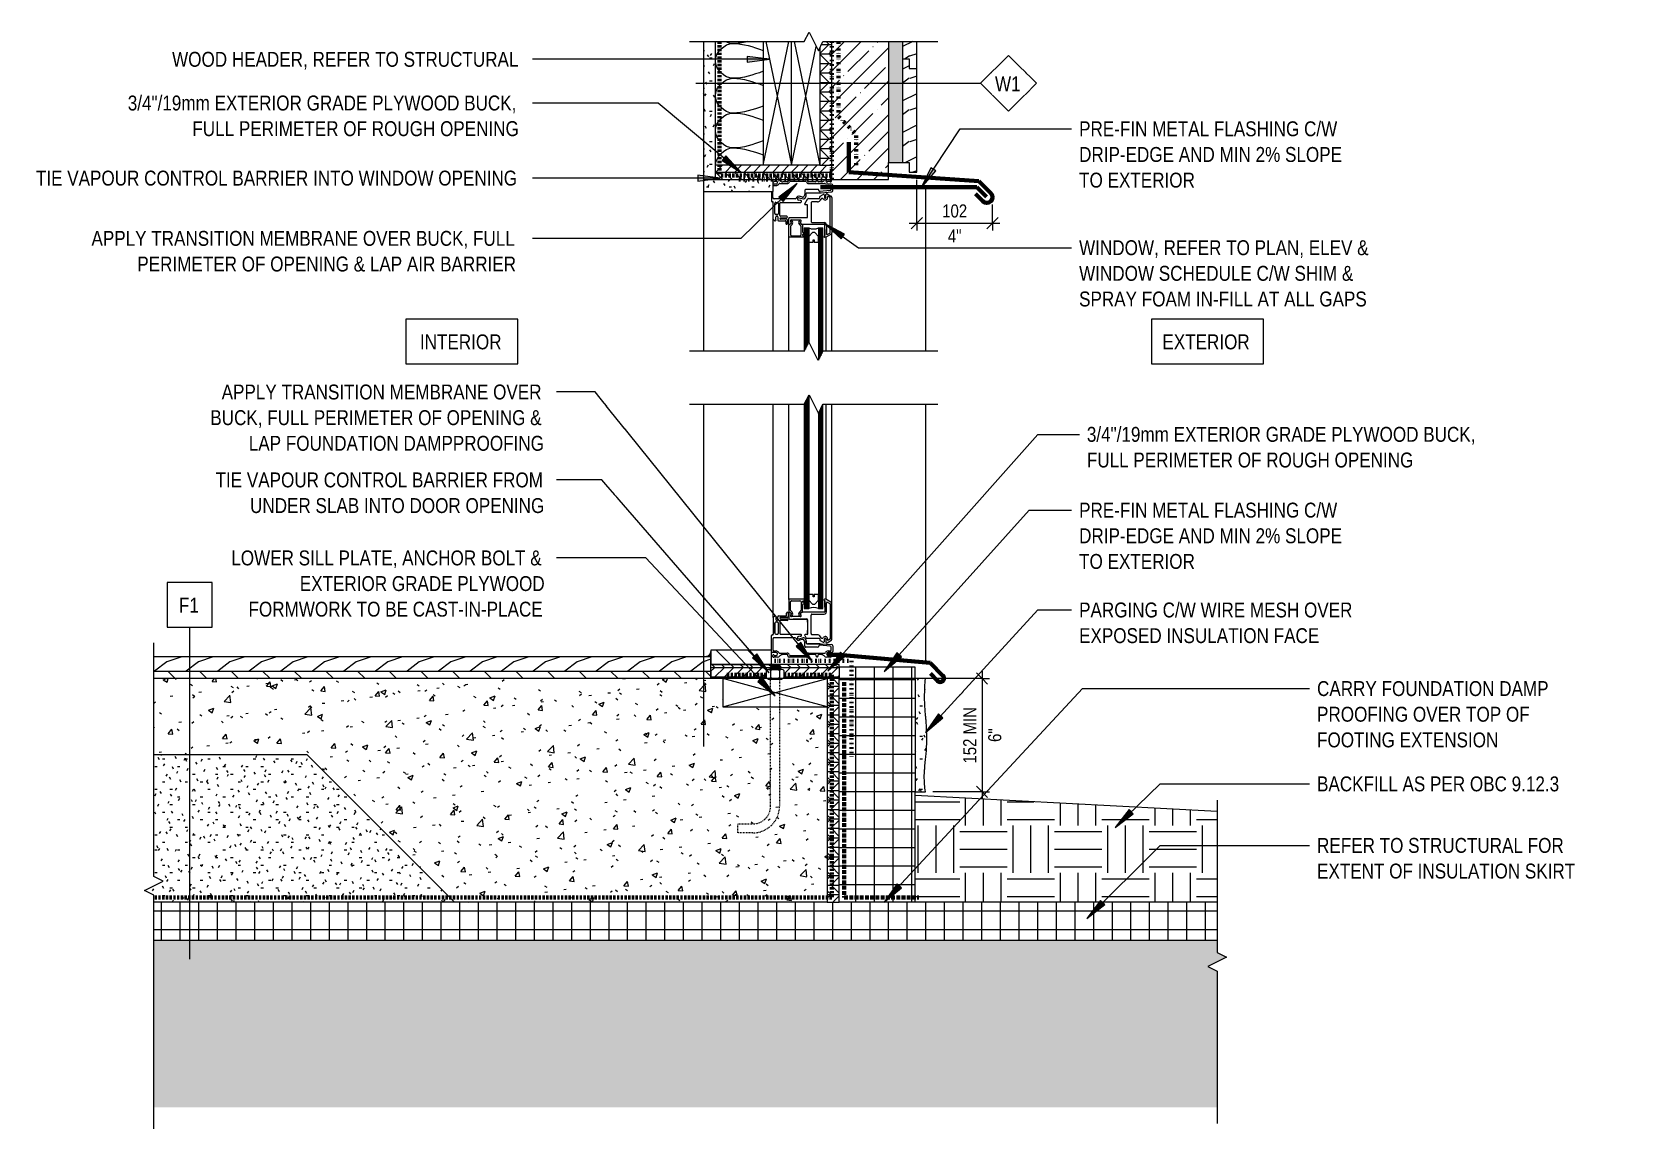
# Model space of a CAD drawing. Header units: millimetres. Extents: x 1380 to 25258, y -161 to 9352.
# Drawn here: x 23100 to 25258, y -161 to 1310 of the extents above; entities that cross this region are included whole.
import ezdxf

# ---------------------------------------------------------------- set-up
doc = ezdxf.new("R2010")
doc.units = ezdxf.units.MM
for name, pattern in [('CMHC_Dash - Small', [2, 1, -1]), ('CMHC_Membrane001', [9, 3, -2, 0, -2, 0, -2]), ('CMHC_Membrane002', [7, 5, -2]), ('CMHC_Membrane004', [6, 2, -2, 0, -2]), ('CMHC_Membrane006', [5, 3, -2])]:
    doc.linetypes.add(name, pattern=pattern)
for name, color, linetype, lineweight in [('A-ANNO-DIMS', 7, 'Continuous', 9), ('A-ANNO-DIMS-10', 7, 'Continuous', 9), ('A-ANNO-NOTE', 7, 'Continuous', 9), ('A-DETL-GENF', 7, 'Continuous', 18), ('A-DETL-GENF-HDLN', 7, 'CMHC_Dash - Small', 18), ('G-ANNO-TEXT', 7, 'Continuous', 9)]:
    doc.layers.add(name, color=color, linetype=linetype, lineweight=lineweight)
doc.layers.add('A-DETL', color=9, linetype='Continuous', lineweight=18, true_color=0x808080)
doc.styles.add('Arial Narrow_1', font='ARIALN.TTF', dxfattribs={"height": 2})
doc.styles.add('Arial Narrow_2', font='ARIALN.TTF', dxfattribs={"height": 20})
doc.styles.add('Arial Narrow_3', font='ARIALN.TTF', dxfattribs={"height": 17.5})
doc.dimstyles.new('CMHC_Standard_1', dxfattribs={"dimscale": 304.8, "dimtxt": 17.910042, "dimasz": 0.049213, "dimexe": 0.032808, "dimexo": 0.032808, "dimgap": 0.008202, "dimtad": 1, "dimdec": 0, "dimzin": 0, "dimdsep": 46, "dimtxsty": 'Arial Narrow_3', "dimblk1": 'OBLIQUE', "dimblk2": 'OBLIQUE', "dimsah": 1, "dimcen": 0.09, "dimdle": 0.032808, "dimazin": 0, "dimtfac": 1, "dimtdec": 4, "dimtix": 1, "dimtmove": 0, "dimatfit": 3, "dimfxl": 1, "dimtvp": 1, "dimtfill": 1, "dimtolj": 1, "dimtzin": 0, "dimarcsym": 2})
doc.dimstyles.new('CMHC_Standard__Red_', dxfattribs={"dimscale": 304.8, "dimtxt": 17.910042, "dimasz": 0.049213, "dimexe": 0.032808, "dimexo": 0.032808, "dimgap": 0.008202, "dimtad": 1, "dimdec": 0, "dimzin": 0, "dimdsep": 46, "dimtxsty": 'Arial Narrow_3', "dimblk1": 'OBLIQUE', "dimblk2": 'OBLIQUE', "dimsah": 1, "dimcen": 0.09, "dimdle": 0.032808, "dimazin": 0, "dimtfac": 1, "dimtdec": 4, "dimtix": 1, "dimtmove": 0, "dimatfit": 3, "dimfxl": 1, "dimtvp": 1, "dimtfill": 1, "dimtolj": 1, "dimtzin": 0, "dimarcsym": 2})
pattern_1 = [(0, (21485.97, 0), (40.64, 10.16), [3.353, -27.127, 3.353, -27.127, -162.56]), (0, (21485.97, 0), (40.64, 10.16), [-60.96, 3.353, -57.607, 3.353, -27.127, -71.12]), (0, (21485.97, 0), (40.64, 10.16), [-152.4, 3.353, -16.967, 3.353, -47.447]), (120, (21501.21, 5.08), (-29.118818, 30.115272), [3.353, -27.127, 3.353, -27.127, -162.56]), (120, (21501.21, 5.08), (-29.118818, 30.115272), [-60.96, 3.353, -57.607, 3.353, -27.127, -71.12]), (120, (21501.21, 5.08), (-29.118818, 30.115272), [-152.4, 3.353, -16.967, 3.353, -47.447]), (240, (21506.29, 25.4), (-11.521182, -40.275272), [3.353, -27.127, 3.353, -27.127, -162.56]), (240, (21506.29, 25.4), (-11.521182, -40.275272), [-60.96, 3.353, -57.607, 3.353, -27.127, -71.12]), (240, (21506.29, 25.4), (-11.521182, -40.275272), [-152.4, 3.353, -16.967, 3.353, -47.447])]
pattern_2 = [(135, (21485.97, 0), (-21.2132, -21.2132), [])]

msp = doc.modelspace()

# ---------------------------------------------------------------- texts
at = {"layer": 'A-ANNO-NOTE', "char_height": 20, "attachment_point": 1, "style": 'Arial Narrow_2', "bg_fill": 3, "box_fill_scale": 1.25, "bg_fill_color": 256, "bg_fill_true_color": 13158600, "bg_fill_transparency": 0}
for s, insert, width in [('W1', (24390.8, 1250.7), 42.489), ('F1', (23296.4, 551.4), 33.671)]:
    msp.add_mtext(s, dxfattribs=dict(at, insert=insert, width=width))
at = {"layer": 'G-ANNO-TEXT', "char_height": 20, "attachment_point": 1, "style": 'Arial Narrow_2', "bg_fill": 3, "box_fill_scale": 1.25, "bg_fill_color": 256, "bg_fill_true_color": 13158600, "bg_fill_transparency": 0}
for s, insert, width in [('WOOD HEADER, REFER TO STRUCTURAL', (23287.2, 1283.5), 573.207), ('3/4"/19mm EXTERIOR GRADE PLYWOOD BUCK, ', (23227.8, 1224.9), 645.358), ('PRE-FIN METAL FLASHING C/W ', (24503.6, 1190.3), 437.721), ('TIE VAPOUR CONTROL BARRIER INTO WINDOW OPENING', (23104.6, 1124.2), 795.274), ('APPLY TRANSITION MEMBRANE OVER BUCK, FULL ', (23179.1, 1043.4), 704.683), ('WINDOW, REFER TO PLAN, ELEV & ', (24503.6, 1030.9), 489.831), ('APPLY TRANSITION MEMBRANE OVER ', (23353.7, 837.4), 532.32), ('3/4"/19mm EXTERIOR GRADE PLYWOOD BUCK, ', (24514, 780.6), 646.962), ('TIE VAPOUR CONTROL BARRIER FROM ', (23345.5, 719.5), 541.941), ('PRE-FIN METAL FLASHING C/W ', (24503.6, 679), 437.721), ('PARGING C/W WIRE MESH OVER ', (24503.6, 545.1), 460.169), ('CARRY FOUNDATION DAMP ', (24822.7, 439.7), 390.422), ('BACKFILL AS PER OBC 9.12.3', (24822.7, 311.9), 405.654), ('REFER TO STRUCTURAL FOR ', (24822.7, 229.4), 416.877)]:
    msp.add_mtext(s, dxfattribs=dict(at, insert=insert, width=width))
at = {"layer": 'G-ANNO-TEXT', "color": 1, "true_color": 0xff0000, "insert": (23366.6, 614.9), "char_height": 20, "width": 517.088, "attachment_point": 1, "style": 'Arial Narrow_2', "bg_fill": 3, "box_fill_scale": 1.25, "bg_fill_color": 256, "bg_fill_true_color": 13158600, "bg_fill_transparency": 0}
msp.add_mtext('LOWER SILL PLATE, ANCHOR BOLT & ', dxfattribs=at)

# ---------------------------------------------------------------- blocks, each defined once
blk = doc.blocks.new('CMHC-06_Plywood-Section - 19mm-9370337-SECTION - WINDOW AT GRADE')
at = {"layer": 'A-DETL-GENF', "true_color": 0x808080}
h = blk.add_hatch(dxfattribs=at)
h.set_pattern_fill('FP_68', color=8, style=0, pattern_type=2)
h.set_pattern_definition([(180, (2695.906, 443.199), (2e-15, -12.695), []), (135, (2695.906, 443.199), (-12.695395, 9e-16), [17.953, -17.953]), (225, (2695.906, 443.199), (-12.695395, -9e-16), [17.953, -17.953])])
h.paths.add_polyline_path([(16, 0), (0, 0), (0, -19), (172, -19), (172, 0), (95.9, -0.1), (96.6, -0.4), (97.4, -0.8), (97.9, -1.4), (97.9, -10.6), (97.4, -11.2), (96.6, -11.6), (95.9, -11.9), (95, -12), (89.2, -12), (92, -12.8), (89.2, -13.5), (92, -14.3), (89.2, -15), (92, -15.8), (89.2, -16.5), (92, -17.3), (89.2, -18), (80, -18), (82.7, -17.3), (80, -16.5), (82.7, -15.8), (80, -15), (82.7, -14.3), (80, -13.5), (82.7, -12.8), (80, -12), (76.1, -11.9), (75.4, -11.6), (74.6, -11.2), (74, -10.6), (74, -1.4), (74.6, -0.8), (75.4, -0.4), (76.4, -0.1), (75.9, 0), (54.7, 0)])
at = {"layer": 'A-DETL-GENF'}
for p, q in [((172, -10), (172, 0)), ((0, -15), (0, -19)), ((0, -19), (172, -19))]:
    blk.add_line(p, q, dxfattribs=at)
blk = doc.blocks.new('CMHC-07_Insulation_ Rigid-Section - 102mm-9370381-SECTION - WINDOW AT GRADE')
at = {"layer": 'A-DETL-GENF', "true_color": 0x808080}
h = blk.add_hatch(dxfattribs=at)
h.set_pattern_fill('FP_69', color=8, style=0, pattern_type=2)
h.set_pattern_definition([(90, (458.2, -2695.906), (-25, 2e-15), []), (180, (458.2, -2695.906), (-3e-15, -25), [])])
h.paths.add_polyline_path([(315, 0), (315, 102), (0, 102), (0, 0), (195.3, 0)])
at = {"layer": 'A-DETL-GENF'}
for p, q in [((15, 102), (0, 102)), ((0, 102), (0, 0)), ((315, 102), (167, 102)), ((0, 0), (15, 0))]:
    blk.add_line(p, q, dxfattribs=at)
blk = doc.blocks.new('CMHC-06_Wood Stud-Section - 38x140mm-4200795-SECTION - WINDOW AT GRADE')
at = {"layer": 'A-DETL-GENF'}
for p, q in [((0, 140), (0, 79.5624)), ((38, 140), (0, 0)), ((38, 0), (0, 140)), ((38, 0), (38, 140)), ((0, 60.43125), (0, 0)), ((0, 0), (38, 0))]:
    blk.add_line(p, q, dxfattribs=at)
blk = doc.blocks.new('CMHC-07_Sealant Corner Bead-Section - 6mm-4326103-SECTION - WINDOW AT GRADE')
at = {"layer": 'A-DETL-GENF'}
for centre, radius in [((6, 6), 6), ((4, 4), 4)]:
    blk.add_arc(centre, radius, 180, 270, dxfattribs=at)
blk = doc.blocks.new('CMHC-05_Bolt_ Anchor-Section - M12-8267995-SECTION - WINDOW AT GRADE')
at = {"layer": 'A-DETL-GENF'}
for p, q in [((-12, -58.4), (-12, -67.6)), ((9.6, -56.2), (-9.6, -56.2)), ((-9.6, -56.2), (-9.6, -57)), ((-9.6, -57), (9.6, -57)), ((-9, -57), (-9.6, -57)), ((-6.1, -67.6), (-6.1, -58.4)), ((6.1, -67.6), (6.1, -58.4)), ((9, -57), (9.6, -57)), ((9.6, -57), (9.6, -56.2)), ((11.9, -67.6), (11.9, -58.4)), ((-9, -69), (-6, -69)), ((3.2, -69), (-6, -69)), ((-6, -69), (-3.3, -69.8)), ((-3.3, -69.8), (-6, -70.5)), ((-6, -70.5), (6.2, -69.8)), ((-6, -70.5), (-3.3, -71.3)), ((-3.3, -71.3), (-6, -72)), ((-6, -72), (5.9, -71.3)), ((-6, -72), (-3.3, -72.7)), ((-3.3, -72.7), (-6, -73.5)), ((-6, -73.5), (5.9, -72.8)), ((-6, -73.5), (-3.3, -74.3)), ((-3.3, -74.3), (-6, -75)), ((-6, -75), (6, -74.3)), ((-6, -75), (3.2, -75)), ((-3.3, -69.8), (3.2, -69)), ((-3.3, -71.3), (3.2, -70.5)), ((-3.3, -72.7), (3.2, -72)), ((-3.3, -74.3), (3.2, -73.5)), ((3.2, -69), (9, -69)), ((6.2, -69.8), (3.2, -69)), ((3.2, -70.5), (6.2, -69.8)), ((6, -71.3), (3.2, -70.5)), ((3.2, -72), (6, -71.3)), ((6, -72.7), (3.2, -72)), ((3.2, -73.5), (6, -72.7)), ((6, -74.3), (3.2, -73.5)), ((3.2, -75), (6, -74.3))]:
    blk.add_line(p, q, dxfattribs=at)
for centre, radius, start, end in [((-9, -60.8), 3.76, 90, 141.1546), ((-9, -60.8), 3.76, 38.8454, 141.1546), ((0, -71), 14, 64.148, 115.852), ((9, -60.8), 3.76, 38.8454, 141.1546), ((9, -60.8), 3.76, 38.8454, 90), ((-9, -65.2), 3.76, 218.8454, 270), ((-9, -65.2), 3.76, 218.8454, 321.1546), ((0, -55), 14, 244.148, 295.852), ((9, -65.2), 3.76, 218.8454, 321.1546), ((9, -65.2), 3.76, 270, 321.1546), ((9, -65.2), 3.76, 270, 321.1546)]:
    blk.add_arc(centre, radius, start, end, dxfattribs=at)
at = {"layer": 'A-DETL-GENF-HDLN'}
for p, q in [((30, 150), (50, 150)), ((50, 138), (30, 138)), ((50, 150), (50, 138)), ((-6, -56.2), (-6, 114)), ((6, 114), (6, -56.2)), ((6, -56.2), (-6, -56.2))]:
    blk.add_line(p, q, dxfattribs=at)
for radius in [36, 24]:
    blk.add_arc((30, 114), radius, 90, 180, dxfattribs=at)
blk = doc.blocks.new('CMHC-07_Insulation_ Rigid-Section - 51mm-9195265-SECTION - WINDOW AT GRADE')
at = {"layer": 'A-DETL-GENF', "true_color": 0x808080}
h = blk.add_hatch(dxfattribs=at)
h.set_pattern_fill('FP_66', color=8, style=0, pattern_type=2)
h.set_pattern_definition([(0, (-1776.836, -143.2), (0, 25), []), (90, (-1776.836, -143.2), (-25, 2e-15), [])])
h.paths.add_polyline_path([(0, -51), (1425.8, -51), (1425.8, 0), (0, 0)])
at = {"layer": 'A-DETL-GENF'}
for p, q in [((903.1, 0), (0, 0)), ((1425.8, 0), (919.1, 0)), ((0, -51), (1425.8, -51))]:
    blk.add_line(p, q, dxfattribs=at)
blk = doc.blocks.new('CMHC-06_Plywood-Section - 16mm-9195268-SECTION - WINDOW AT GRADE')
at = {"layer": 'A-DETL-GENF', "true_color": 0x808080}
h = blk.add_hatch(dxfattribs=at)
h.set_pattern_fill('FP_67', color=8, style=0, pattern_type=2)
h.set_pattern_definition([(90, (443.199, -2679.906), (-12.695, 8e-16), []), (45, (443.199, -2679.906), (0, 12.695395), [17.953, -17.953]), (135, (443.199, -2679.906), (9e-16, 12.695395), [17.953, -17.953])])
h.paths.add_polyline_path([(300, 0), (300, 16), (0, 16), (0, 0), (180.3, 0)])
at = {"layer": 'A-DETL-GENF'}
for p, q in [((300, 16), (0, 16)), ((0, 16), (0, 0)), ((0, 0), (300, 0)), ((300, 0), (300, 16))]:
    blk.add_line(p, q, dxfattribs=at)
blk = doc.blocks.new('CMHC-01_Break Line - Typical-9237039-SECTION - WINDOW AT GRADE')
at = {"layer": 'A-DETL-GENF'}
for p, q in [((-325.8, 0), (-12.5, 0)), ((-12.5, 0), (-6.2, 12.5)), ((-6.2, 12.5), (6.3, -12.5)), ((6.3, -12.5), (12.5, 0)), ((12.5, 0), (325.8, 0))]:
    blk.add_line(p, q, dxfattribs=at)
blk = doc.blocks.new('CMHC-08_Window-Section - Standard-9370542-SECTION - WINDOW AT GRADE')
at = {"layer": 'A-DETL-GENF'}
for p, q in [((1.8, 0), (6.9, 0)), ((33.5, 0), (57.3, 0)), ((72.8, 0), (77.9, 0)), ((-1.3, -15.2), (-1.3, -7.7)), ((14.4, -17.9), (0.1, -16.7)), ((0.3, -1.9), (0.3, -1.5)), ((0.3, -6.2), (5, -6.2)), ((0.8, -9.7), (0.8, -13.3)), ((6.2, -19.1), (1.1, -22.1)), ((2.1, -14.8), (15.8, -16)), ((5, -8.2), (2.3, -8.2)), ((5, -2.3), (2.5, -2.3)), ((7.9, -24.3), (7.9, -20.1)), ((31, -5.3), (9.8, -5.3)), ((9.8, -21), (9.8, -24.3)), ((15.6, -22.4), (11.5, -20)), ((13.9, -3.3), (17.7, -3.3)), ((33.3, -17.9), (14.5, -17.9)), ((16.1, -17.9), (26.2, -17.9)), ((18.6, -2.4), (18.6, -1.4)), ((19, -13.2), (34.7, -13.2)), ((20.9, -1.4), (20.9, -2.4)), ((21.8, -3.3), (31, -3.3)), ((26.2, -17.9), (28.7, -17.9)), ((28.7, -17.9), (32.6, -17.9)), ((31.9, -2.4), (31.9, -1.5)), ((34.2, -21.4), (34.2, -18.8)), ((34.2, -19.5), (34.2, -20.5)), ((34.2, -20.5), (34.2, -21.5)), ((55.4, -2), (35.3, -2)), ((36.2, -14.7), (36.2, -20.3)), ((36.4, -21.1), (37.6, -23)), ((58.8, -1.5), (58.8, -2.4)), ((59.7, -3.3), (65.8, -3.3)), ((69.8, -5.3), (59.7, -5.3)), ((77.2, -2.3), (74.7, -2.3)), ((74.7, -6.2), (79.4, -6.2)), ((77.4, -8.2), (74.7, -8.2)), ((78.9, -24.3), (78.9, -9.7)), ((79.4, -1.5), (79.4, -1.9)), ((80.9, -7.7), (80.9, -28.8)), ((0, -24), (0, -71.6)), ((2.3, -71.1), (2.3, -24.4)), ((2.5, -23.9), (4.8, -22.6)), ((5.6, -23), (5.6, -24.3)), ((14.2, -26), (15.9, -28.4)), ((16, -24.4), (16, -23.1)), ((29.2, -25.3), (16.5, -25.3)), ((33.7, -25.3), (16.9, -25.3)), ((19.2, -30), (26.2, -30)), ((27.7, -31.5), (27.7, -56.3)), ((32.4, -50.1), (32.4, -30.8)), ((32.4, -31.9), (32.4, -35.9)), ((33.2, -30.1), (35.6, -30.1)), ((36.3, -25.4), (34.4, -22.1)), ((36.3, -28.9), (34.4, -25.6)), ((43.9, -24.5), (38, -26.1)), ((39.3, -23.6), (43.3, -22.5)), ((68.6, -30.6), (41.6, -30.6)), ((42.4, -28.3), (44.7, -27.7)), ((49.2, -25.8), (77.4, -25.8)), ((69.5, -48.4), (69.5, -31.5)), ((71.6, -32.1), (71.6, -45.5)), ((74.9, -30.6), (73.1, -30.6)), ((76.4, -32.1), (76.4, -45.5)), ((76.4, -45.5), (76.4, -32.1)), ((78.4, -53.2), (78.4, -30.6)), ((80, -29.7), (79.3, -29.7)), ((7.2, -60.8), (7.2, -73)), ((9.5, -75.9), (9.5, -60.8)), ((26.2, -57.8), (10.2, -57.8)), ((10.2, -60.1), (39.9, -60.1)), ((32.4, -46.9), (32.4, -49.8)), ((56.7, -51.1), (33.4, -51.1)), ((33.7, -51.1), (51.6, -51.1)), ((39.2, -60.4), (39.2, -70)), ((40.1, -60.1), (39.5, -60.1)), ((40.5, -59.8), (41.8, -58.5)), ((41.9, -58.7), (40.9, -59.7)), ((41.8, -56.9), (41.2, -56.1)), ((41.2, -73.9), (41.2, -63)), ((41.4, -56.2), (41.9, -56.7)), ((41.6, -61.9), (43.4, -60.2)), ((42.1, -54.3), (54.2, -54.3)), ((43.3, -55.3), (42.8, -54.7)), ((53.2, -60.2), (55, -61.9)), ((53.8, -54.7), (53.3, -55.3)), ((55.2, -56.1), (54.6, -56.9)), ((54.6, -58.5), (55.9, -59.8)), ((55.7, -59.7), (54.6, -58.7)), ((54.7, -56.7), (55.2, -56.2)), ((55.4, -63), (55.4, -73.9)), ((57.1, -60.1), (56.5, -60.1)), ((56.5, -60.1), (56.9, -60.1)), ((57.4, -77.1), (57.4, -60.4)), ((57.7, -59.3), (57.7, -52.1)), ((58.6, -59.1), (58.6, -54.3)), ((59.6, -49.3), (68.6, -49.3)), ((68.6, -51.3), (59.6, -51.3)), ((59.6, -53.3), (68.6, -53.3)), ((60.6, -56.2), (60.6, -59.1)), ((71.4, -55.3), (61.5, -55.3)), ((72.5, -50.1), (72.5, -54.2)), ((73.1, -47), (74.9, -47)), ((74.8, -54.2), (74.8, -50.1)), ((76.3, -55.3), (75.9, -55.3)), ((78.1, -53.8), (76.9, -55.1)), ((1.1, -73.5), (7.9, -77.5)), ((6.1, -73.8), (2.7, -71.8)), ((7.9, -77.5), (9.7, -77.5)), ((9.5, -67), (9.5, -74.8)), ((9.7, -75.9), (9.5, -75.9)), ((11.8, -65), (11.8, -339.1)), ((17.8, -65), (11.8, -65)), ((17.8, -76.5), (17.8, -65)), ((22.6, -71), (17.8, -76.5)), ((17.8, -76.5), (17.8, -84)), ((17.8, -327.1), (17.8, -84)), ((17.8, -84), (23.8, -84)), ((25.9, -71), (22.6, -71)), ((23.8, -84), (23.8, -80.8)), ((23.8, -80.8), (24.8, -80.8)), ((24.8, -80.8), (24.8, -84)), ((24.8, -84), (30.8, -84)), ((30.8, -76.5), (25.9, -71)), ((36.8, -65), (30.8, -65)), ((30.8, -76.5), (30.8, -65)), ((30.8, -84), (30.8, -76.5)), ((30.8, -351.1), (30.8, -84)), ((36.7, -72.3), (36.7, -72.8)), ((36.7, -76.2), (36.7, -77.1)), ((36.8, -339.1), (36.8, -65)), ((37, -77.5), (57.1, -77.5)), ((37.6, -71.5), (37.4, -71.5)), ((37.4, -73.5), (38.4, -73.5)), ((38.4, -75.4), (37.4, -75.4)), ((39.2, -74.3), (39.2, -74.7)), ((53.9, -75.4), (42.7, -75.4)), ((11.8, -410), (11.8, -575.5)), ((17.8, -556.5), (17.8, -398)), ((36.8, -575.5), (36.8, -410)), ((30.8, -556.5), (30.8, -422)), ((23.8, -556.5), (17.8, -556.5)), ((17.8, -556.5), (17.8, -564)), ((23.8, -559.7), (23.8, -556.5)), ((24.8, -559.7), (23.8, -559.7)), ((30.8, -556.5), (24.8, -556.5)), ((24.8, -556.5), (24.8, -559.7)), ((30.8, -564), (30.8, -556.5)), ((0, -616.4), (0, -568.8)), ((1.1, -566.9), (7.9, -563)), ((2.3, -569.3), (2.3, -616)), ((6.1, -566.7), (2.7, -568.6)), ((7.2, -579.6), (7.2, -567.4)), ((7.9, -563), (9.7, -563)), ((9.7, -564.5), (9.5, -564.5)), ((9.5, -564.5), (9.5, -579.6)), ((9.5, -573.4), (9.5, -565.6)), ((10.2, -580.3), (39.9, -580.3)), ((26.2, -582.6), (10.2, -582.6)), ((11.6, -580.3), (36.9, -580.3)), ((17.8, -575.5), (11.8, -575.5)), ((17.8, -575.5), (17.8, -564)), ((17.8, -564), (22.6, -569.5)), ((22.6, -569.5), (25.9, -569.5)), ((25.9, -569.5), (30.8, -564)), ((30.8, -575.5), (30.8, -564)), ((36.8, -575.5), (30.8, -575.5)), ((36.7, -564.2), (36.7, -563.3)), ((36.7, -568.1), (36.7, -567.6)), ((37, -562.9), (57.1, -562.9)), ((38.4, -565), (37.4, -565)), ((37.4, -566.9), (38.4, -566.9)), ((37.6, -568.9), (37.4, -568.9)), ((39.2, -566.1), (39.2, -565.7)), ((39.2, -580), (39.2, -570.4)), ((40.1, -580.3), (39.5, -580.3)), ((40.5, -580.6), (41.8, -581.9)), ((41.9, -581.7), (40.9, -580.7)), ((41.2, -566.5), (41.2, -577.4)), ((41.6, -578.5), (43.4, -580.3)), ((53.9, -565), (42.7, -565)), ((53.2, -580.3), (55, -578.5)), ((54.6, -581.9), (55.9, -580.6)), ((55.7, -580.7), (54.6, -581.7)), ((55.4, -577.4), (55.4, -566.5)), ((57.1, -580.3), (56.5, -580.3)), ((56.5, -580.3), (56.9, -580.3)), ((57.4, -563.3), (57.4, -580)), ((57.7, -581.1), (57.7, -588.3)), ((59.4, -581.4), (59.4, -586.1)), ((61.4, -584.2), (61.4, -581.4)), ((27.7, -608.9), (27.7, -584.1)), ((32.4, -590.3), (32.4, -605.8)), ((56.7, -589.3), (33.4, -589.3)), ((41.8, -583.5), (41.2, -584.3)), ((41.4, -584.2), (41.9, -583.7)), ((42.1, -586.1), (54.2, -586.1)), ((43.3, -585.1), (42.8, -585.7)), ((53.8, -585.7), (53.3, -585.1)), ((55.2, -584.3), (54.6, -583.5)), ((54.7, -583.7), (55.2, -584.2)), ((60.4, -587.1), (68.6, -587.1)), ((68.6, -589.1), (60.4, -589.1)), ((60.4, -591.1), (68.6, -591.1)), ((71.4, -585.1), (62.3, -585.1)), ((69.5, -592), (69.5, -608.9)), ((71.6, -608.3), (71.6, -594.9)), ((72.5, -590.3), (72.5, -586.2)), ((73.1, -593.4), (74.9, -593.4)), ((74.8, -586.2), (74.8, -590.3)), ((76.3, -585.1), (75.9, -585.1)), ((76.4, -595), (76.4, -608.3)), ((78.1, -586.6), (76.9, -585.4)), ((78.4, -587.2), (78.4, -609.8)), ((-1.3, -625.2), (-1.3, -632.7)), ((14.4, -622.5), (0.1, -623.7)), ((6.2, -621.3), (1.1, -618.3)), ((2.1, -625.6), (15.8, -624.4)), ((2.5, -616.5), (4.8, -617.9)), ((5.6, -617.4), (5.6, -616.1)), ((7.9, -616.1), (7.9, -620.3)), ((9.8, -619.4), (9.8, -616.1)), ((15.6, -618.1), (11.5, -620.4)), ((14.2, -614.4), (15.9, -612.1)), ((33.3, -622.5), (14.5, -622.5)), ((16, -616.1), (16, -617.3)), ((29.1, -615.1), (16.5, -615.1)), ((31.6, -615.1), (16.9, -615.1)), ((19.2, -610.4), (26.2, -610.4)), ((36.3, -607.7), (32.2, -614.8)), ((33.2, -606.6), (35.6, -606.6)), ((34.2, -619), (34.2, -621.6)), ((36.3, -615), (34.4, -618.3)), ((36.2, -625.7), (36.2, -620.1)), ((36.4, -619.3), (37.6, -617.5)), ((43.9, -615.9), (38, -614.3)), ((39.3, -616.8), (43.3, -617.9)), ((68.6, -609.8), (41.6, -609.8)), ((42.4, -612.1), (44.7, -612.7)), ((49.2, -614.6), (77.4, -614.6)), ((74.9, -609.8), (73.1, -609.8)), ((78.9, -616.1), (78.9, -624.4)), ((80, -610.7), (79.3, -610.7)), ((80.9, -624.4), (80.9, -611.7)), ((0.3, -634.2), (5, -634.2)), ((0.3, -638.5), (0.3, -638.9)), ((0.8, -630.7), (0.8, -627.1)), ((5, -632.2), (2.3, -632.2)), ((5, -638.1), (2.5, -638.1)), ((31, -635.1), (9.8, -635.1)), ((13.9, -637.1), (17.7, -637.1)), ((18.6, -638), (18.6, -639)), ((19, -627.2), (34.7, -627.2)), ((20.9, -639), (20.9, -638)), ((21.8, -637.1), (31, -637.1)), ((31.9, -638), (31.9, -638.9)), ((55.4, -638.4), (35.3, -638.4)), ((58.8, -638.9), (58.8, -638)), ((69.8, -635.1), (59.7, -635.1)), ((59.7, -637.1), (65.8, -637.1)), ((77.4, -632.2), (74.7, -632.2)), ((74.7, -634.2), (78.5, -634.2)), ((77.2, -638.1), (74.7, -638.1))]:
    blk.add_line(p, q, dxfattribs=at)
at = {"layer": 'A-DETL-GENF', "color": 8, "true_color": 0x808080}
for p, q in [((78.4, -53.2), (78.4, -339.1)), ((0, -71.6), (0, -339.1)), ((7.9, -339.1), (7.9, -77.5)), ((13.3, -336.1), (13.3, -65)), ((14.8, -333.1), (14.8, -65)), ((16.3, -330.1), (16.3, -65)), ((32.3, -348.1), (32.3, -65)), ((33.8, -345.1), (33.8, -65)), ((35.3, -342.1), (35.3, -65)), ((57.4, -77.1), (57.4, -339.1)), ((0, -410), (0, -567.5)), ((7.9, -563), (7.9, -410)), ((13.3, -575.5), (13.3, -407)), ((14.8, -575.5), (14.8, -404)), ((16.3, -575.5), (16.3, -401)), ((57.4, -410), (57.4, -562.9)), ((78.4, -410), (78.4, -586.9)), ((32.3, -575.5), (32.3, -419)), ((33.8, -575.5), (33.8, -416)), ((35.3, -575.5), (35.3, -413))]:
    blk.add_line(p, q, dxfattribs=at)
at = {"layer": 'A-DETL-GENF'}
for centre, radius, start, end in [((1.8, -1.5), 1.52, 90, 180), ((6.9, -4.2), 4.24, 39.5212, 90), ((33.5, -1.5), 1.52, 90, 180), ((57.3, -1.5), 1.52, 0, 90), ((72.8, -4.2), 4.24, 90, 140.4788), ((77.9, -1.5), 1.52, 360, 90), ((0.3, -7.7), 1.52, 90, 180), ((0.3, -15.2), 1.52, 180, 265), ((1.4, -1.9), 1.14, 180, 340.5288), ((2.3, -9.7), 1.52, 90, 180), ((2.3, -13.3), 1.52, 180, 265), ((5, -4.2), 1.96, 270, 90), ((5, -4.2), 4, 270, 331.8048), ((6.7, -20.1), 1.14, 360, 120.0007), ((9.8, -6.8), 1.52, 90, 151.8048), ((11, -21), 1.14, 60, 180), ((13.9, 1.5), 4.81, 219.5212, 270), ((15.9, -14.5), 1.52, 265, 356.5257), ((19, -14.7), 1.52, 90, 176.5257), ((17.7, -2.4), 0.91, 270, 0), ((19.7, -1.4), 1.14, 360, 180), ((21.8, -2.4), 0.91, 180, 270), ((31, -2.4), 0.91, 270, 0), ((31, -2.4), 2.93, 270, 344.849), ((33.3, -18.8), 0.91, 0, 90), ((35.3, -3.5), 1.52, 90, 164.849), ((35.7, -21.4), 1.52, 180.1998, 210.8199), ((34.7, -14.7), 1.52, 360, 90), ((37.7, -20.3), 1.52, 180, 210.8199), ((55.4, -3.5), 1.52, 15.151, 90), ((59.7, -2.4), 2.93, 195.151, 270), ((59.7, -2.4), 0.91, 180, 270), ((65.8, 1.5), 4.81, 270, 320.4788), ((69.8, -6.8), 1.52, 28.1952, 90), ((74.7, -4.2), 4, 208.1952, 270), ((74.7, -4.2), 1.96, 90, 270), ((78.3, -1.9), 1.14, 199.4712, 0), ((77.4, -9.7), 1.52, 360, 90), ((79.4, -7.7), 1.52, 0, 90), ((2.3, -24), 2.28, 120.2151, 180), ((2.8, -24.3), 0.506, 120.2151, 188.8954), ((5.1, -23), 0.506, 0, 120.2151), ((8.8, -24.3), 3.26, 180, 326.9525), ((8.8, -24.3), 0.986, 180, 0), ((12.9, -27), 1.58, 36.6432, 146.9525), ((15.1, -23.1), 0.91, 360, 60), ((19.2, -25.9), 4.12, 216.6432, 270), ((16.9, -24.4), 0.91, 180, 270), ((26.2, -31.5), 1.52, 360, 90), ((33.2, -30.8), 0.759, 90, 180), ((33.7, -26), 0.759, 29.9419, 90), ((35.6, -29.3), 0.759, 270, 29.9419), ((37.7, -24.6), 1.52, 210.8199, 284.9997), ((38.9, -22.2), 1.52, 210.8199, 285), ((41.6, -29.3), 1.26, 53.1299, 270), ((44.3, -26.1), 3.67, 20.1015, 105), ((44.3, -26.1), 1.64, 284.9993, 104.9997), ((49.2, -24.3), 1.52, 200.1015, 270), ((68.6, -31.5), 0.91, 0.1476, 90), ((73.1, -32.1), 1.52, 90, 180.1241), ((74.9, -32.1), 1.52, 0, 90), ((77.4, -24.3), 1.52, 270, 0), ((79.3, -30.6), 0.91, 90, 180), ((80, -28.8), 0.91, 270, 360), ((10.2, -60.8), 3.03, 90, 180.0273), ((10.2, -60.8), 0.759, 90, 180), ((26.2, -56.3), 1.52, 270, 0), ((33.4, -50.1), 1.01, 180, 270), ((39.5, -60.4), 0.379, 90, 180), ((39.9, -59.2), 0.91, 270, 315), ((40.1, -58.9), 1.14, 270, 315), ((42.1, -55.4), 1.14, 90, 216.8696), ((42.1, -55.5), 1.01, 46.4118, 226.4118), ((42.7, -63), 1.52, 135, 180), ((41, -57.7), 1.14, 315, 42.9624), ((41, -57.7), 1.39, 315, 46.4118), ((41, -57.7), 3.41, 315, 46.4118), ((55.6, -57.7), 3.41, 133.5882, 225), ((54.5, -55.5), 1.01, 313.5882, 133.5882), ((54.2, -55.4), 1.14, 323.1304, 90), ((55.6, -57.7), 1.39, 133.5882, 225), ((55.4, -57.7), 1.14, 137.0376, 225), ((53.9, -63), 1.52, 0, 45), ((56.5, -58.9), 1.14, 225, 270), ((56.5, -59.2), 0.91, 225, 270), ((56.7, -52.1), 1.01, 360, 90), ((56.9, -59.3), 0.759, 270.267, 360), ((57.1, -60.4), 0.379, 360, 90), ((59.6, -50.3), 1.01, 90, 270), ((59.6, -54.3), 1.01, 90, 180), ((59.6, -59.1), 1.01, 180, 360), ((61.5, -56.2), 0.91, 90, 180), ((68.6, -48.4), 0.91, 270, 0), ((68.6, -52.3), 0.986, 270, 90), ((71.4, -54.2), 1.14, 270, 360), ((73.1, -45.5), 1.52, 179.8325, 270), ((73.6, -50.1), 1.14, 360, 180), ((75.9, -54.2), 1.14, 180, 270), ((74.9, -45.5), 1.52, 270, 0.1227), ((76.3, -54.4), 0.91, 270, 315), ((77.5, -53.2), 0.91, 315, 0), ((2.3, -71.6), 2.28, 180, 239.9597), ((3, -71.1), 0.759, 180, 239.9597), ((6.4, -73.1), 0.759, 239.9597, 7.131), ((9.7, -76.7), 0.784, 270, 90), ((24.3, -50.7), 15.7, 245.5058, 294.4942), ((37.4, -72.3), 0.759, 90, 180), ((37.4, -72.8), 0.759, 180, 270), ((37.4, -76.2), 0.759, 90, 180), ((37, -77.1), 0.379, 180, 270), ((37.6, -70), 1.52, 270, 360), ((38.4, -74.3), 0.759, 360, 90), ((38.4, -74.7), 0.759, 270, 360), ((42.7, -73.9), 1.52, 180, 270), ((53.9, -73.9), 1.52, 270, 0), ((57.1, -77.1), 0.379, 270, 0), ((2.3, -568.8), 2.28, 120.0403, 180), ((3, -569.3), 0.759, 120.0403, 180), ((6.4, -567.3), 0.759, 352.869, 120.0403), ((10.2, -579.6), 3.03, 179.9727, 270), ((10.2, -579.6), 0.759, 180, 270), ((9.7, -563.7), 0.784, 270, 90), ((24.3, -589.8), 15.7, 65.5058, 114.4942), ((26.2, -584.1), 1.52, 360, 90), ((37, -563.3), 0.379, 90, 180), ((37.4, -564.2), 0.759, 180, 270), ((37.4, -567.6), 0.759, 90, 180), ((37.4, -568.1), 0.759, 180, 270), ((37.6, -570.4), 1.52, 360, 90), ((38.4, -565.7), 0.759, 0, 90), ((38.4, -566.1), 0.759, 270, 0), ((39.5, -580), 0.379, 180, 270), ((39.9, -581.3), 0.91, 45, 90), ((40.1, -581.5), 1.14, 45, 90), ((42.7, -566.5), 1.52, 90, 180), ((42.7, -577.4), 1.52, 180, 225), ((41, -582.7), 1.14, 317.0376, 45), ((41, -582.7), 1.39, 313.5882, 45), ((41, -582.7), 3.41, 313.5882, 45), ((55.6, -582.7), 3.41, 135, 226.4118), ((53.9, -566.5), 1.52, 0, 90), ((55.6, -582.7), 1.39, 135, 226.4118), ((55.4, -582.7), 1.14, 135, 222.9624), ((53.9, -577.4), 1.52, 315, 0), ((56.5, -581.5), 1.14, 90, 135), ((56.5, -581.3), 0.91, 90, 135), ((56.9, -581.1), 0.759, 0, 89.733), ((57.1, -563.3), 0.379, 0, 90), ((57.1, -580), 0.379, 270, 0), ((60.4, -581.4), 1.01, 0, 180), ((33.4, -590.3), 1.01, 90, 180), ((42.1, -585), 1.01, 133.5882, 313.5882), ((42.1, -585), 1.14, 143.1304, 270), ((54.5, -585), 1.01, 226.4118, 46.4118), ((54.2, -585), 1.14, 270, 36.8696), ((56.7, -588.3), 1.01, 270, 0), ((60.4, -586.1), 1.01, 180, 270), ((60.4, -590.1), 1.01, 90, 270), ((62.3, -584.2), 0.91, 180, 270), ((68.6, -588.1), 0.986, 270, 90), ((68.6, -592), 0.91, 0, 90), ((71.4, -586.2), 1.14, 0, 90), ((73.1, -595), 1.52, 90, 179.7915), ((73.6, -590.3), 1.14, 180, 0), ((75.9, -586.2), 1.14, 90, 180), ((74.9, -595), 1.52, 359.8773, 90), ((76.3, -586), 0.91, 45, 90), ((77.5, -587.2), 0.91, 0, 45), ((0.3, -625.2), 1.52, 95, 180), ((2.3, -616.4), 2.28, 180, 239.7849), ((2.3, -627.1), 1.52, 95, 180), ((2.8, -616.1), 0.506, 171.1046, 239.7849), ((5.1, -617.4), 0.506, 239.7849, 0), ((8.8, -616.1), 3.26, 33.0475, 180), ((6.7, -620.3), 1.14, 239.9993, 360), ((8.8, -616.1), 0.986, 360, 180), ((11, -619.4), 1.14, 180, 300), ((12.9, -613.4), 1.58, 213.0475, 323.3568), ((15.1, -617.3), 0.91, 300, 0), ((15.9, -625.9), 1.52, 3.4743, 95), ((19.2, -614.5), 4.12, 90, 143.3568), ((16.9, -616.1), 0.91, 90, 180), ((19, -625.7), 1.52, 183.4743, 270), ((26.2, -608.9), 1.52, 270, 0), ((31.6, -614.4), 0.759, 270, 330.0581), ((33.2, -605.8), 0.759, 180, 270), ((33.3, -621.6), 0.91, 270, 0), ((35.7, -619), 1.52, 149.1801, 180), ((34.7, -625.7), 1.52, 270, 0), ((35.6, -607.4), 0.759, 330.0581, 90), ((37.7, -620.1), 1.52, 149.1801, 180), ((37.7, -615.8), 1.52, 75.0003, 149.1801), ((38.9, -618.2), 1.52, 75, 149.1801), ((41.6, -611.1), 1.26, 90, 306.8701), ((44.3, -614.3), 3.67, 255, 339.8985), ((44.3, -614.3), 1.64, 255.0003, 75.0007), ((49.2, -616.1), 1.52, 90, 159.8985), ((68.6, -608.9), 0.91, 270, 359.8524), ((73.1, -608.3), 1.52, 179.8759, 270), ((74.9, -608.3), 1.52, 270, 359.8343), ((77.4, -616.1), 1.52, 0, 90), ((79.3, -609.8), 0.91, 180, 270), ((80, -611.7), 0.91, 0, 90), ((0.3, -632.7), 1.52, 180, 270), ((1.4, -638.5), 1.14, 19.4712, 180), ((1.8, -638.9), 1.52, 180, 270), ((2.3, -630.7), 1.52, 180, 270), ((5, -636.2), 4, 28.1952, 90), ((5, -636.2), 1.96, 270, 90), ((6.9, -636.2), 4.24, 270, 320.4788), ((9.8, -633.6), 1.52, 208.1952, 270), ((13.9, -641.9), 4.81, 90, 140.4788), ((17.7, -638), 0.91, 0, 90), ((19.7, -639), 1.14, 180, 0), ((21.8, -638), 0.91, 90, 180), ((31, -638), 2.93, 15.151, 90), ((31, -638), 0.91, 0, 90), ((33.5, -638.9), 1.52, 180, 270), ((35.3, -636.9), 1.52, 195.151, 270), ((55.4, -636.9), 1.52, 270, 344.849), ((59.7, -638), 2.93, 90, 164.849), ((57.3, -638.9), 1.52, 270, 0), ((59.7, -638), 0.91, 90, 180), ((65.8, -641.9), 4.81, 39.5212, 90), ((72.8, -636.2), 4.24, 219.5212, 270), ((69.8, -633.6), 1.52, 270, 331.8048), ((74.7, -636.2), 4, 90, 151.8048), ((74.7, -636.2), 1.96, 90, 270), ((78.3, -638.5), 1.14, 80.2644, 160.5288), ((77.4, -630.7), 1.52, 270, 323.2983), ((77.9, -638.9), 1.52, 270, 297.2239)]:
    blk.add_arc(centre, radius, start, end, dxfattribs=at)
blk = doc.blocks.new('CMHC-09_Gypsum Wallboard-Section - 16mm-8229243-SECTION - WINDOW AT GRADE')
at = {"layer": 'A-DETL-GENF', "true_color": 0x808080}
h = blk.add_hatch(dxfattribs=at)
h.set_pattern_fill('FP_70', color=8, style=0, pattern_type=2)
h.set_pattern_definition([(0, (-2513.906, -1112.36), (40.64, 10.16), [3.353, -27.127, 3.353, -27.127, -162.56]), (0, (-2513.906, -1112.36), (40.64, 10.16), [-60.96, 3.353, -57.607, 3.353, -27.127, -71.12]), (0, (-2513.906, -1112.36), (40.64, 10.16), [-152.4, 3.353, -16.967, 3.353, -47.447]), (120, (-2498.666, -1107.28), (-29.118818, 30.115272), [3.353, -27.127, 3.353, -27.127, -162.56]), (120, (-2498.666, -1107.28), (-29.118818, 30.115272), [-60.96, 3.353, -57.607, 3.353, -27.127, -71.12]), (120, (-2498.666, -1107.28), (-29.118818, 30.115272), [-152.4, 3.353, -16.967, 3.353, -47.447]), (240, (-2493.586, -1086.96), (-11.521182, -40.275272), [3.353, -27.127, 3.353, -27.127, -162.56]), (240, (-2493.586, -1086.96), (-11.521182, -40.275272), [-60.96, 3.353, -57.607, 3.353, -27.127, -71.12]), (240, (-2493.586, -1086.96), (-11.521182, -40.275272), [-152.4, 3.353, -16.967, 3.353, -47.447])])
h.paths.add_polyline_path([(16, -16), (93.5, -16), (93.5, 0), (0, 0), (0, -16)])
at = {"layer": 'A-DETL-GENF'}
for p, q in [((0, 0), (0, -16)), ((93.5, -16), (93.5, 0)), ((0, -16), (93.5, -16))]:
    blk.add_line(p, q, dxfattribs=at)
blk = doc.blocks.new('CMHC-07_Insulation_ Semi-Rigid-Section - 76mm-9369626-SECTION - WINDOW AT GRADE')
at = {"layer": 'A-DETL-GENF', "true_color": 0x808080}
h = blk.add_hatch(dxfattribs=at)
h.set_pattern_fill('FP_71', color=8, style=0, pattern_type=2)
h.set_pattern_definition([(135, (1353.163, -2685.906), (-22.45064, -22.45064), []), (135, (1353.163, -2663.455), (-22.45064, -22.45064), [39.688, -7.938, 0.33528, -7.602])])
h.paths.add_polyline_path([(240.8, 76), (55.8, 76), (55.8, 0), (240.8, 0)])
at = {"layer": 'A-DETL-GENF'}
for p, q in [((240.8, 76), (218.1, 76)), ((240.8, 0), (240.8, 76))]:
    blk.add_line(p, q, dxfattribs=at)
blk = doc.blocks.new('CMHC-06_Wood Stud-Section - 38x184mm-6584509-SECTION - WINDOW AT GRADE')
at = {"layer": 'A-DETL-GENF'}
for p, q in [((34.3, 18), (0, 184)), ((38, 184), (5.1, 24.5))]:
    blk.add_line(p, q, dxfattribs=at)
blk = doc.blocks.new('CMHC-06_Wood Stud-Section - 38x184mm-V23-SECTION - WINDOW AT GRADE')
at = {"layer": 'A-DETL-GENF'}
for p, q in [((0, 184), (0, 18)), ((34.3, 18), (0, 184)), ((38, 184), (3.7, 18)), ((38, 18), (38, 184))]:
    blk.add_line(p, q, dxfattribs=at)
blk = doc.blocks.new('CMHC-06_Plywood-Section - 19mm-8211935-SECTION - WINDOW AT GRADE')
at = {"layer": 'A-DETL-GENF', "true_color": 0x808080}
h = blk.add_hatch(dxfattribs=at)
h.set_pattern_fill('FP_72', color=8, style=0, pattern_type=2)
h.set_pattern_definition([(0, (-2529.906, -1112.36), (0, 12.695), []), (315, (-2529.906, -1112.36), (12.695395, 0), [17.953, -17.953]), (45, (-2529.906, -1112.36), (12.695395, 0), [17.953, -17.953])])
h.paths.add_polyline_path([(131.2, 0), (156, 0), (156, 19), (0, 19), (0, 0), (130.1, 0)])
at = {"layer": 'A-DETL-GENF'}
for p, q in [((140, 19), (0, 19)), ((0, 0), (156, 0)), ((156, 0), (156, 19))]:
    blk.add_line(p, q, dxfattribs=at)
blk = doc.blocks.new('CMHC-09_Gypsum Wallboard-Section - 16mm-9369627-SECTION - WINDOW AT GRADE')
at = {"layer": 'A-DETL-GENF', "true_color": 0x808080}
h = blk.add_hatch(dxfattribs=at)
h.set_pattern_fill('FP_73', color=8, style=0, pattern_type=2)
h.set_pattern_definition([(270, (-1112.36, 2529.906), (10.16, -40.64), [3.353, -27.127, 3.353, -27.127, -162.56]), (270, (-1112.36, 2529.906), (10.16, -40.64), [-60.96, 3.353, -57.607, 3.353, -27.127, -71.12]), (270, (-1112.36, 2529.906), (10.16, -40.64), [-152.4, 3.353, -16.967, 3.353, -47.447]), (30, (-1107.28, 2514.666), (30.115272, 29.118818), [3.353, -27.127, 3.353, -27.127, -162.56]), (30, (-1107.28, 2514.666), (30.115272, 29.118818), [-60.96, 3.353, -57.607, 3.353, -27.127, -71.12]), (30, (-1107.28, 2514.666), (30.115272, 29.118818), [-152.4, 3.353, -16.967, 3.353, -47.447]), (150, (-1086.96, 2509.586), (-40.275272, 11.521182), [3.353, -27.127, 3.353, -27.127, -162.56]), (150, (-1086.96, 2509.586), (-40.275272, 11.521182), [-60.96, 3.353, -57.607, 3.353, -27.127, -71.12]), (150, (-1086.96, 2509.586), (-40.275272, 11.521182), [-152.4, 3.353, -16.967, 3.353, -47.447])])
h.paths.add_polyline_path([(0, 0), (185, 0), (185, 16), (0, 16)])
at = {"layer": 'A-DETL-GENF'}
for p, q in [((185, 16), (0, 16)), ((0, 16), (0, 0)), ((0, 0), (185, 0))]:
    blk.add_line(p, q, dxfattribs=at)
blk = doc.blocks.new('CMHC-06_Plywood-Section - 16mm-9369628-SECTION - WINDOW AT GRADE')
at = {"layer": 'A-DETL-GENF', "true_color": 0x808080}
h = blk.add_hatch(dxfattribs=at)
h.set_pattern_fill('FP_74', color=8, style=0, pattern_type=2)
h.set_pattern_definition([(270, (-1131.36, 2669.906), (12.695, 8e-16), []), (225, (-1131.36, 2669.906), (9e-16, -12.695395), [17.953, -17.953]), (315, (-1131.36, 2669.906), (0, -12.695395), [17.953, -17.953])])
h.paths.add_polyline_path([(0, -4.2), (0, -16), (166, -16), (166, -4.2), (157.6, 0), (0, 0)])
at = {"layer": 'A-DETL-GENF'}
for p, q in [((157.6, 0), (0, 0)), ((0, 0), (0, -16)), ((0, -16), (166, -16))]:
    blk.add_line(p, q, dxfattribs=at)
blk = doc.blocks.new('CMHC-07_Wood Siding Shiplap-Section - 152x19mm-4810162-SECTION - WINDOW AT GRADE')
at = {"layer": 'A-DETL-GENF', "true_color": 0x808080}
h = blk.add_hatch(dxfattribs=at)
h.set_pattern_fill('FP_75', color=8, style=0, pattern_type=2)
h.set_pattern_definition([(216.87, (-2763.979, -1079.75), (126.948849, 84.633227), [21.158, -190.424]), (206.565, (-2738.589, -1092.445), (-42.31628, -42.31576), [47.311, -47.311]), (198.435, (-2738.589, -1113.603), (-84.632315, -42.316727), [26.763, -107.053])])
h.paths.add_polyline_path([(19, 0), (19, 139), (9, 139), (9, 152), (0, 152), (0, 13), (9, 13), (9, 0), (10, 0)])
at = {"layer": 'A-DETL-GENF'}
for p, q in [((0, 152), (0, 13)), ((19, 0), (19, 139)), ((0, 13), (9, 13)), ((9, 13), (9, 0)), ((9, 0), (19, 0))]:
    blk.add_line(p, q, dxfattribs=at)
blk = doc.blocks.new('CMHC-07_Wood Siding Shiplap-Section - 152x19mm-V24-SECTION - WINDOW AT GRADE')
at = {"layer": 'A-DETL-GENF', "true_color": 0x808080}
h = blk.add_hatch(dxfattribs=at)
h.set_pattern_fill('FP_76', color=8, style=0, pattern_type=2)
h.set_pattern_definition([(216.87, (-2763.979, -1218.75), (126.948849, 84.633227), [21.158, -190.424]), (206.565, (-2738.589, -1231.445), (-42.31628, -42.31576), [47.311, -47.311]), (198.435, (-2738.589, -1252.603), (-84.632315, -42.316727), [26.763, -107.053])])
h.paths.add_polyline_path([(10, 0), (19, 0), (19, 36.3), (0, 36.3), (0, 13), (9, 13), (9, 0)])
at = {"layer": 'A-DETL-GENF'}
for p, q in [((0, 36.3), (0, 13)), ((19, 0), (19, 36.3)), ((0, 13), (9, 13)), ((9, 13), (9, 0)), ((9, 0), (19, 0))]:
    blk.add_line(p, q, dxfattribs=at)
blk = doc.blocks.new('CMHC-01_Break Line - Typical-9369629-SECTION - WINDOW AT GRADE')
at = {"layer": 'A-DETL-GENF'}
for p, q in [((-166.5, 0), (-12.5, 0)), ((-12.5, 0), (-6.2, 12.5)), ((-6.2, 12.5), (6.3, -12.5)), ((6.3, -12.5), (12.5, 0)), ((12.5, 0), (166.5, 0))]:
    blk.add_line(p, q, dxfattribs=at)
blk = doc.blocks.new('CMHC-01_Break Line - Typical-9369630-SECTION - WINDOW AT GRADE')
at = {"layer": 'A-DETL-GENF'}
for p, q in [((-166.5, 0), (-12.5, 0)), ((-12.5, 0), (-6.2, 12.5)), ((-6.2, 12.5), (6.3, -12.5)), ((6.3, -12.5), (12.5, 0)), ((12.5, 0), (166.5, 0))]:
    blk.add_line(p, q, dxfattribs=at)
blk = doc.blocks.new('CMHC-01_Break Line - Typical-8259356-SECTION - WINDOW AT GRADE')
at = {"layer": 'A-DETL-GENF'}
for p, q in [((-216.7, 0), (-12.5, 0)), ((-12.5, 0), (-6.2, 12.5)), ((-6.2, 12.5), (6.3, -12.5)), ((6.3, -12.5), (12.5, 0)), ((12.5, 0), (216.7, 0))]:
    blk.add_line(p, q, dxfattribs=at)
blk = doc.blocks.new('CMHC-01_Break Line - Typical-9369631-SECTION - WINDOW AT GRADE')
at = {"layer": 'A-DETL-GENF'}
for p, q in [((-166.5, 0), (-12.5, 0)), ((-12.5, 0), (-6.2, 12.5)), ((-6.2, 12.5), (6.3, -12.5)), ((6.3, -12.5), (12.5, 0)), ((12.5, 0), (166.5, 0))]:
    blk.add_line(p, q, dxfattribs=at)
blk = doc.blocks.new('CMHC_Note - Location Label - Interior-5292432-SECTION - WINDOW AT GRADE')
at = {"layer": 'A-ANNO-NOTE'}
for p, q in [((7.5, 3), (-7.5, 3)), ((-7.5, 3), (-7.5, -3)), ((-7.5, -3), (7.5, -3))]:
    blk.add_line(p, q, dxfattribs=at)
at = {"layer": 'A-ANNO-NOTE', "insert": (-5.62, 0.95), "char_height": 2, "width": 13.4683, "attachment_point": 1, "style": 'Arial Narrow_1', "bg_fill": 3, "box_fill_scale": 1.25, "bg_fill_color": 256, "bg_fill_true_color": 13158600, "bg_fill_transparency": 0}
blk.add_mtext('INTERIOR', dxfattribs=at)
at = {"layer": 'A-ANNO-NOTE'}
blk.add_line((7.5, -3), (7.5, 3), dxfattribs=at)
blk = doc.blocks.new('CMHC_Tag - Assembly _Drafting_ - Floor Tag-8645247-SECTION - WINDOW AT GRADE')
at = {"layer": 'A-ANNO-NOTE'}
for p, q in [((3, 3), (-3, 3)), ((-3, 3), (-3, -3)), ((3, -3), (3, 3)), ((-3, -3), (3, -3))]:
    blk.add_line(p, q, dxfattribs=at)
blk = doc.blocks.new('CMHC_Note - Location Label - Exterior-5292430-SECTION - WINDOW AT GRADE')
at = {"layer": 'A-ANNO-NOTE'}
for p, q in [((7.5, 3), (-7.5, 3)), ((-7.5, 3), (-7.5, -3)), ((-7.5, -3), (7.5, -3))]:
    blk.add_line(p, q, dxfattribs=at)
at = {"layer": 'A-ANNO-NOTE', "insert": (-6.05, 0.95), "char_height": 2, "width": 14.5105, "attachment_point": 1, "style": 'Arial Narrow_1', "bg_fill": 3, "box_fill_scale": 1.25, "bg_fill_color": 256, "bg_fill_true_color": 13158600, "bg_fill_transparency": 0}
blk.add_mtext('EXTERIOR', dxfattribs=at)
at = {"layer": 'A-ANNO-NOTE'}
blk.add_line((7.5, -3), (7.5, 3), dxfattribs=at)
blk = doc.blocks.new('DIMBLOCK3-SECTION - WINDOW AT GRADE')
at = {"layer": 'A-ANNO-DIMS-10', "color": 1, "true_color": 0xff0000, "transparency": 16777216}
for p, q in [((24373.4, 443.2), (24175.9, 443.2)), ((24373.4, 453.2), (24373.4, 281.2)), ((24373.4, 443.2), (24383.4, 443.2)), ((24373.4, 291.2), (24307.5, 291.2)), ((24373.4, 291.2), (24383.4, 291.2))]:
    blk.add_line(p, q, dxfattribs=at)
at = {"layer": 'A-ANNO-DIMS-10', "color": 1, "lineweight": 18, "true_color": 0xff0000, "transparency": 16777216}
for p, q in [((24373.4, 443.2), (24365.9, 450.7)), ((24373.4, 443.2), (24380.9, 435.7)), ((24373.4, 291.2), (24365.9, 298.7)), ((24373.4, 291.2), (24380.9, 283.7))]:
    blk.add_line(p, q, dxfattribs=at)
at = {"layer": 'A-ANNO-DIMS-10', "color": 0, "transparency": 16777216, "insert": (24381.7, 358.1), "char_height": 17.5, "width": 21.833, "attachment_point": 1, "rotation": 90, "line_spacing_factor": 0.974696, "style": 'Arial Narrow_3', "bg_fill": 3, "box_fill_scale": 1.25, "bg_fill_color": 256, "bg_fill_true_color": 13158600, "bg_fill_transparency": 0}
blk.add_mtext('6"', dxfattribs=at)
at = {"layer": 'A-ANNO-DIMS-10', "color": 0, "transparency": 16777216, "insert": (24348.2, 329.2), "char_height": 17.5, "width": 91.085, "attachment_point": 1, "rotation": 90, "line_spacing_factor": 0.974696, "style": 'Arial Narrow_3', "bg_fill": 3, "box_fill_scale": 1.25, "bg_fill_color": 256, "bg_fill_true_color": 13158600, "bg_fill_transparency": 0}
blk.add_mtext('152 MIN', dxfattribs=at)
blk = doc.blocks.new('_Oblique')
at = {"color": 0, "linetype": 'ByBlock', "lineweight": -2}
blk.add_line((-0.5, -0.5), (0.5, 0.5), dxfattribs=at)
blk = doc.blocks.new('CMHC_Tag - Assembly _Drafting_ - Wall Tag-8645243-SECTION - WINDOW AT GRADE')
at = {"layer": 'A-ANNO-NOTE'}
for p, q in [((0, 3.75), (-3.75, 0)), ((3.75, 0), (0, 3.75)), ((0, -3.75), (3.75, 0)), ((-3.75, 0), (0, -3.75))]:
    blk.add_line(p, q, dxfattribs=at)
blk = doc.blocks.new('DIMBLOCK4-SECTION - WINDOW AT GRADE')
at = {"layer": 'A-ANNO-DIMS-10', "transparency": 16777216}
for p, q in [((24285.9, 1053.8), (24285.9, 1112.1)), ((24387.5, 1053.8), (24387.5, 1078.6)), ((24275.9, 1053.8), (24397.5, 1053.8)), ((24285.9, 1053.8), (24285.9, 1043.8)), ((24387.5, 1053.8), (24387.5, 1043.8))]:
    blk.add_line(p, q, dxfattribs=at)
at = {"layer": 'A-ANNO-DIMS-10', "lineweight": 18, "transparency": 16777216}
for p, q in [((24285.9, 1053.8), (24293.4, 1061.3)), ((24387.5, 1053.8), (24395, 1061.3)), ((24285.9, 1053.8), (24278.4, 1046.3)), ((24387.5, 1053.8), (24380, 1046.3))]:
    blk.add_line(p, q, dxfattribs=at)
at = {"layer": 'A-ANNO-DIMS-10', "color": 0, "transparency": 16777216, "insert": (24327.6, 1045.4), "char_height": 17.5, "width": 21.833, "attachment_point": 1, "line_spacing_factor": 0.974696, "style": 'Arial Narrow_3', "bg_fill": 3, "box_fill_scale": 1.25, "bg_fill_color": 256, "bg_fill_true_color": 13158600, "bg_fill_transparency": 0}
blk.add_mtext('4"', dxfattribs=at)
at = {"layer": 'A-ANNO-DIMS-10', "color": 0, "transparency": 16777216, "insert": (24320, 1078.9), "char_height": 17.5, "width": 39.914, "attachment_point": 1, "line_spacing_factor": 0.974696, "style": 'Arial Narrow_3', "bg_fill": 3, "box_fill_scale": 1.25, "bg_fill_color": 256, "bg_fill_true_color": 13158600, "bg_fill_transparency": 0}
blk.add_mtext('102', dxfattribs=at)

# ---------------------------------------------------------------- hatches: boundary and pattern name
at = {"layer": 'A-DETL-GENF', "true_color": 0xffffff}
msp.add_hatch(color=7, dxfattribs=at).paths.add_polyline_path([(24266.9, 1135.1), (24266.9, 1297.4), (24247.9, 1297.4), (24247.9, 1135.1)])
at = {"layer": 'A-DETL-GENF', "true_color": 0x808080}
h = msp.add_hatch(dxfattribs=at)
h.set_pattern_fill('FP_22', color=8, style=0, pattern_type=2)
h.set_pattern_definition(pattern_2)
h.paths.add_polyline_path([(24090.9, 462.2), (24090.9, 481.2), (24009.9, 481.2), (24009.9, 462.2)])
h = msp.add_hatch(dxfattribs=at)
h.set_pattern_fill('FP_16', color=8, style=0, pattern_type=2)
h.set_pattern_definition([(216.87, (21502.897, 42.316), (126.94885, 84.633227), [21.158, -190.424]), (206.565, (21528.286, 29.621), (-42.31628, -42.31576), [47.311, -47.311]), (198.435, (21528.286, 8.463), (-84.632315, -42.31673), [26.763, -107.053])])
h.paths.add_polyline_path([(24009.9, 453.2), (24009.9, 472.2), (23262.8, 472.2), (23262.9, 453.2), (23991.9, 453.2)])
h = msp.add_hatch(dxfattribs=at)
h.set_pattern_fill('FP_22', color=8, style=0, pattern_type=2)
h.set_pattern_definition(pattern_2)
h.paths.add_polyline_path([(23262.8, 443.2), (24009.9, 443.2), (24009.9, 453.2), (23262.8, 453.2)])
h = msp.add_hatch(dxfattribs=at)
h.set_pattern_fill('FP_23', color=8, style=0, pattern_type=2)
h.set_pattern_definition([(50, (21485.97, 0), (72.8738, -6.3761), [7.62, -83.82]), (355, (21485.97, 0), (-14.097, 76.4224), [6.096, -67.056]), (100.451, (21492.04, -0.53), (58.777, 70.0469), [6.476, -71.236]), (46.184, (21485.97, 20.32), (108.4314, -16.8175), [11.43, -125.73]), (96.636, (21495.01, 18.92), (94.961, 98.971), [9.714, -106.854]), (351.184, (21485.97, 20.32), (94.9623, 98.97), [9.144, -100.584]), (21, (21496.13, 15.24), (60.6457, -40.9065), [7.62, -83.82]), (326, (21496.13, 15.24), (24.7208, 73.675), [6.096, -67.056]), (71.451, (21501.184, 11.83), (85.3669, 32.7687), [6.476, -71.236]), (37.5, (21485.97, 0), (1.23552, 33.82243), [3.353, -62.89, 3.353, -64.719, -67.31]), (37.5, (21485.97, 0), (1.23552, 33.82243), [-134.315, 3.353, -63.957]), (7.5, (21485.97, 0), (26.72815, 40.07255), [3.353, -35.458, 3.353, -61.366, -25.654]), (7.5, (21485.97, 0), (26.72815, 40.07255), [-103.53, 3.353, -22.301]), (327.5, (21463.313, 0), (54.23632, -2.29212), [3.353, -22.047, 3.353, -75.895, -105.156]), (327.5, (21463.313, 0), (54.23632, -2.29212), [-104.648, 3.353, -101.803]), (317.5, (21453.153, 0), (59.2516, 10.1701), [3.353, -29.667, 3.353, -49.276, -74.676]), (317.5, (21453.153, 0), (59.2516, 10.1701), [-85.649, 3.353, -71.323])])
h.paths.add_polyline_path([(23665.9, 143.2), (24165.9, 143.2), (24165.9, 405.2), (24025.9, 405.2), (24025.9, 443.2), (23262.8, 443.2), (23262.9, 341.2), (23467.9, 341.2), (23556.6, 252.5)])
h = msp.add_hatch(dxfattribs=at)
h.set_pattern_fill('FP_21', color=8, style=0, pattern_type=2)
h.set_pattern_definition(pattern_1)
h.paths.add_polyline_path([(24296.1, 291.2), (24297.5, 291.2), (24296.4, 301.1), (24296, 309.3), (24296.1, 316.2), (24296.5, 322), (24297.5, 333), (24298.5, 343.3), (24299.1, 352.3), (24299.3, 363.2), (24299.1, 374.2), (24299.1, 375.1), (24298.8, 381.2), (24297.8, 393.7), (24297.2, 399.6), (24296.8, 406.3), (24296.5, 413.8), (24296.5, 423.2), (24296.8, 432), (24297.5, 443.2), (24283.9, 443.2), (24283.9, 291.2), (24293.8, 291.2)])
h = msp.add_hatch(dxfattribs=at)
h.set_pattern_fill('FP_21', color=8, style=0, pattern_type=2)
h.set_pattern_definition(pattern_1)
h.paths.add_polyline_path([(23665.9, 143.2), (23467.9, 341.2), (23262.8, 341.2), (23262.9, 177.7), (23275.3, 171.4), (23250.3, 158.9), (23262.8, 152.7), (23262.9, 143.2), (23556.6, 143.2)])
h = msp.add_hatch(dxfattribs=at)
h.set_pattern_fill('FP_19', color=8, style=0, pattern_type=2)
h.set_pattern_definition([(0, (21485.97, 0), (63.5, 63.5), [63.5, -63.5]), (0, (21485.97, 23.81), (63.5, 63.5), [63.5, -63.5]), (0, (21485.97, 47.625), (63.5, 63.5), [63.5, -63.5]), (90, (21493.91, 55.56), (-63.5, 63.5), [63.5, -63.5]), (90, (21517.72, 55.56), (-63.5, 63.5), [63.5, -63.5]), (90, (21541.53, 55.56), (-63.5, 63.5), [63.5, -63.5])])
h.paths.add_polyline_path([(24688.6, 143.2), (24688.6, 265), (24283.9, 286.2), (24283.9, 143.2)])
h = msp.add_hatch(dxfattribs=at)
h.set_pattern_fill('FP_61', color=8, style=0, pattern_type=2)
h.set_pattern_definition([(228.013, (21508.8296, 31.75), (-253.9986795, -285.7507137), [4.272, -422.881]), (184.97, (21505.9716, 28.575), (380.99968124, 31.75195494), [7.33, -725.676]), (132.51, (21498.6696, 27.94), (317.4977945, -349.2524717), [5.169, -511.684]), (267.274, (21486.2871, 20.002), (31.7463381, 634.9997211), [6.675, -660.831]), (292.834, (21485.9696, 13.335), (-158.7523437, 380.9988858), [6.545, -647.998]), (357.274, (21488.5096, 7.302), (-634.9997211, 31.7463381), [6.675, -660.831]), (37.694, (21495.1776, 6.985), (-412.75177463, -317.49856905), [8.827, -873.914]), (72.255, (21502.1616, 12.383), (222.2537019, 698.49916687), [8.334, -825.066]), (121.43, (21504.7026, 20.32), (-254.002851, 412.7477999), [6.698, -663.069]), (175.236, (21501.2096, 26.035), (349.249477, -31.7524641), [7.646, -374.674]), (222.397, (21493.5896, 26.67), (-381.00329264, -349.2470748), [9.888, -978.96]), (138.814, (21517.7196, 19.685), (-222.249666, 190.499935), [3.375, -334.132]), (171.469, (21515.1796, 21.907), (412.7496335, -63.50173675), [6.421, -635.683]), (225, (21508.83, 22.86), (2e-15, -31.75051), [4.49, -40.411]), (203.199, (21506.6066, 26.67), (158.7494174, 63.501057), [2.418, -239.383]), (291.801, (21504.3846, 25.718), (-31.749137, 95.250237), [3.42, -167.559]), (30.964, (21505.6546, 22.542), (95.250044, 63.5005), [5.554, -179.579]), (161.565, (21510.417, 25.4), (63.500404, -31.749957), [4.016, -96.386]), (16.389, (21485.9696, 25.718), (317.5009358, 95.247271), [5.626, -556.985]), (70.346, (21491.3666, 27.305), (-127.0012924, -349.2494412), [4.72, -467.278]), (293.199, (21510.4166, 31.75), (-63.501057, 158.7494174), [4.836, -236.965]), (343.61, (21512.3226, 27.305), (-317.4992734, 95.2528124), [5.626, -556.985]), (339.444, (21485.9696, 6.032), (-158.7504487, 63.499964), [5.425, -265.847]), (294.775, (21491.0496, 4.128), (-158.7485779, 349.2503192), [4.546, -450.045]), (66.801, (21510.7346, 0), (63.501057, 158.7494174), [4.836, -236.965]), (17.354, (21512.6396, 4.445), (-412.7504846, -127.0000053), [5.322, -526.905]), (69.444, (21495.1776, 0), (-63.499964, -158.7504487), [2.713, -268.56]), (101.31, (21508.8296, 0), (-31.750371, 126.999477), [1.619, -160.275]), (165.964, (21508.513, 1.587), (95.250423, -31.750176), [6.545, -124.363]), (186.009, (21502.1616, 3.175), (317.4997948, 31.7498153), [6.066, -600.517]), (303.69, (21505.655, 19.685), (-31.749855, 63.500174), [4.579, -109.897]), (353.157, (21508.1946, 15.875), (539.7497593, -63.50208905), [7.994, -791.45]), (60.945, (21516.1316, 14.922), (-127.00163, -222.2489477), [3.269, -323.617]), (90, (21517.72, 17.78), (-31.75, 31.75), [1.905, -29.845]), (120.256, (21501.5266, 4.128), (126.9984204, -222.2503444), [4.411, -436.674]), (48.013, (21499.3046, 7.938), (253.9986795, 285.7507137), [8.543, -418.61]), (0, (21505.02, 14.288), (31.75, 31.75), [8.255, -23.495]), (325.305, (21513.2746, 14.288), (-317.5006724, 222.2491461), [5.02, -496.991]), (254.055, (21517.4026, 11.43), (-31.74933, -127.0002254), [4.623, -226.521]), (207.646, (21516.1316, 6.985), (-603.2499157, -317.4999561), [7.527, -745.156]), (175.426, (21509.4646, 3.493), (-412.74954423, 31.7504895), [7.963, -788.323])])
h.paths.add_polyline_path([(23262.8, -131.8), (24688.6, -131.8), (24688.6, 50.7), (24676.1, 56.9), (24701.1, 69.4), (24688.6, 75.7), (24688.6, 92.2), (23262.8, 92.2)])
at = {"layer": 'G-ANNO-TEXT'}
for points in [[(24088.5, 1273.5), (24058.5, 1277.4), (24058.5, 1269.5)], [(24050.2, 1121.7), (24029.7, 1144), (24024.7, 1138)], [(24291.7, 1101), (24311.5, 1123.9), (24304.9, 1128.2)], [(24022.3, 1114.2), (23992.3, 1118.2), (23992.3, 1110.3)], [(24125.3, 1106.8), (24101.1, 1088.7), (24106.6, 1083)], [(24162.1, 1053.4), (24184.3, 1032.8), (24188.9, 1039.2)], [(24088, 450.9), (24071.3, 476.2), (24065.4, 471)], [(24146, 465.4), (24130.3, 491.3), (24124.1, 486.3)], [(24552.1, 243.6), (24576.3, 261.7), (24570.8, 267.4)], [(24242.2, 143.4), (24265.5, 162.7), (24259.7, 168.1)], [(24514, 121.6), (24538, 140), (24532.4, 145.6)]]:
    msp.add_hatch(color=256, dxfattribs=at).paths.add_polyline_path(points)
at = {"layer": 'G-ANNO-TEXT', "true_color": 0xff0000}
msp.add_hatch(color=1, dxfattribs=at).paths.add_polyline_path([(24096, 419.8), (24078.4, 444.4), (24072.6, 439)])

# ---------------------------------------------------------------- linework, layer by layer
at = {"layer": 'A-ANNO-NOTE'}
for p, q in [((23989.6, 1241.3), (24371.3, 1241.3)), ((23310.8, 66.9), (23310.8, 512))]:
    msp.add_line(p, q, dxfattribs=at)
at = {"layer": 'A-DETL', "color": 96, "linetype": 'CMHC_Membrane006', "lineweight": 70, "true_color": 0x008000}
for p, q in [((24021.4, 1297.4), (24021.4, 1117.5)), ((24171.4, 1117.5), (24021.4, 1117.5)), ((24031.4, 448.2), (24083.9, 448.2)), ((24107.8, 448.2), (24171.9, 448.2)), ((24171.9, 448.2), (24171.9, 149.7)), ((24171.9, 149.7), (23262.8, 149.7))]:
    msp.add_line(p, q, dxfattribs=at)
at = {"layer": 'A-DETL', "color": 30, "linetype": 'CMHC_Membrane004', "lineweight": 70, "true_color": 0xff8000}
for p, q in [((24171.9, 1112.4), (24171.9, 1297.4)), ((24047.4, 1112.4), (24171.9, 1112.4)), ((24094.9, 466.9), (24198.4, 466.9)), ((24198.4, 466.9), (24198.4, 338.2))]:
    msp.add_line(p, q, dxfattribs=at)
at = {"layer": 'A-DETL', "color": 190, "linetype": 'CMHC_Membrane001', "lineweight": 70, "true_color": 0x8000ff}
for p, q in [((24181.1, 1297.4), (24181.1, 1196.7)), ((24181.1, 1196.7), (24204.7, 1173.1)), ((24204.7, 1131.4), (24204.7, 1173.1))]:
    msp.add_line(p, q, dxfattribs=at)
at = {"layer": 'A-DETL', "color": 7}
for p, q in [((24247.9, 1297.4), (24247.9, 1135.1)), ((24247.9, 1135.1), (24266.9, 1135.1)), ((24090.9, 481.2), (24009.9, 481.2)), ((24009.9, 481.2), (24009.9, 462.2)), ((24090.9, 462.2), (24090.9, 481.2)), ((24009.9, 472.2), (23262.8, 472.2)), ((24009.9, 453.2), (24009.9, 472.2)), ((24009.9, 462.2), (24090.9, 462.2)), ((23262.8, 453.2), (24009.9, 453.2)), ((24025.9, 443.2), (23262.8, 443.2)), ((24009.9, 443.2), (24009.9, 453.2)), ((24297.5, 443.2), (24283.9, 443.2)), ((24283.9, 443.2), (24283.9, 291.2)), ((23262.8, 341.2), (23467.9, 341.2)), ((23467.9, 341.2), (23665.9, 143.2)), ((24283.9, 291.2), (24297.5, 291.2)), ((24688.6, 265), (24283.9, 286.2))]:
    msp.add_line(p, q, dxfattribs=at)
at = {"layer": 'A-DETL', "color": 7, "lineweight": 70}
for p, q in [((24194.7, 1122.3), (24194.7, 1162.4)), ((24157, 1102.2), (24366.3, 1102.2)), ((24194.7, 1122.3), (24369, 1110.2)), ((24366.3, 1102.2), (24379.5, 1089)), ((24369, 1110.2), (24385.2, 1094)), ((24374.4, 1083.2), (24364.7, 1093)), ((24166.3, 474.8), (24181.3, 474.8)), ((24181.3, 474.8), (24303.8, 464.1)), ((24303.8, 464.1), (24320.9, 447)), ((24313.8, 440), (24304.1, 449.7))]:
    msp.add_line(p, q, dxfattribs=at)
at = {"layer": 'A-DETL', "color": 9, "true_color": 0xc0c0c0}
for p, q in [((24298.1, 882), (24298.1, 1102.2)), ((23999.9, 1096.4), (23999.9, 882)), ((23999.9, 811.1), (23999.9, 352.2)), ((24298.1, 464.6), (24298.1, 811.1))]:
    msp.add_line(p, q, dxfattribs=at)
at = {"layer": 'A-DETL', "color": 150, "linetype": 'CMHC_Membrane002', "lineweight": 70, "true_color": 0x0080ff}
for p, q in [((24188.6, 438.2), (24188.6, 149.7)), ((24188.6, 149.7), (24288.6, 149.7))]:
    msp.add_line(p, q, dxfattribs=at)
at = {"layer": 'A-DETL', "color": 7, "lineweight": 70}
for centre, radius in [((24379.8, 1088.6), 7.65), ((24317.4, 443.5), 5)]:
    msp.add_arc(centre, radius, 225, 45, dxfattribs=at)
at = {"layer": 'A-DETL'}
for points in [[(24039.2, 1294.7), (24036.2, 1294.7), (24033, 1295.6), (24030, 1297.1)], [(24058.3, 1297.2), (24052, 1295.6), (24045.7, 1294.7), (24039.2, 1294.7)], [(24039.2, 1248), (24028.2, 1248), (24003.5, 1271.4), (24028.2, 1294.7), (24039.2, 1294.7)], [(24039.2, 1294.7), (24053.1, 1294.7), (24066.5, 1290.3), (24079.9, 1285.3)], [(24079.9, 1257.4), (24066.5, 1252.4), (24053.1, 1248), (24039.2, 1248)], [(24039.2, 1201.4), (24028.2, 1201.4), (24003.5, 1224.7), (24028.2, 1248), (24039.2, 1248)], [(24039.2, 1248), (24053.1, 1248), (24066.5, 1243.6), (24079.9, 1238.6)], [(24079.9, 1210.8), (24066.5, 1205.8), (24053.1, 1201.4), (24039.2, 1201.4)], [(24039.2, 1154.7), (24028.2, 1154.7), (24003.5, 1178), (24028.2, 1201.4), (24039.2, 1201.4)], [(24039.2, 1201.4), (24053.1, 1201.4), (24066.5, 1197), (24079.9, 1192)], [(24015.9, 1131.4), (24015.9, 1142.4), (24028.2, 1154.7), (24039.2, 1154.7)], [(24079.9, 1164.1), (24066.5, 1159.1), (24053.1, 1154.7), (24039.2, 1154.7)], [(24039.2, 1154.7), (24053.1, 1154.7), (24066.5, 1150.3), (24079.9, 1145.3)]]:
    msp.add_open_spline(points, degree=3, dxfattribs=at)
at = {"layer": 'A-DETL', "color": 7}
msp.add_open_spline([(24297.5, 291.2), (24297.1, 294.8), (24296.3, 301.4), (24296, 307.5), (24296, 311.2), (24296, 312.9), (24296, 314.6), (24296.1, 316.2), (24296.2, 317.7), (24296.3, 319.7), (24296.5, 322), (24296.7, 324.6), (24297, 327.8), (24297.3, 331.5), (24297.8, 335.5), (24298.2, 339.4), (24298.6, 343.3), (24299, 348.9), (24299.3, 357.3), (24299.3, 368.9), (24298.9, 379.2), (24298.4, 387.3), (24297.8, 393.2), (24297.2, 399.5), (24296.7, 406.2), (24296.4, 413.6), (24296.4, 422.1), (24296.7, 431.7), (24297.2, 439.2), (24297.5, 443.2)], degree=3, knots=[0, 0, 0, 0, 0.041667, 0.083333, 0.09375, 0.104167, 0.114583, 0.125, 0.135417, 0.145833, 0.166667, 0.1875, 0.208333, 0.25, 0.291667, 0.333333, 0.375, 0.416667, 0.5, 0.583333, 0.666667, 0.708333, 0.75, 0.791667, 0.833333, 0.875, 0.916667, 0.958333, 1, 1, 1, 1], dxfattribs=at)
at = {"layer": 'G-ANNO-TEXT'}
for p, q in [((24088.5, 1273.5), (24058.5, 1277.4)), ((24058.5, 1277.4), (24058.5, 1269.5)), ((24058.5, 1269.5), (24088.5, 1273.5)), ((24050.2, 1121.7), (23939.3, 1214.9)), ((24291.7, 1101), (24344, 1180.3)), ((24029.7, 1144), (24024.7, 1138)), ((24024.7, 1138), (24050.2, 1121.7)), ((24050.2, 1121.7), (24029.7, 1144)), ((24304.9, 1128.2), (24291.7, 1101)), ((24291.7, 1101), (24311.5, 1123.9)), ((24311.5, 1123.9), (24304.9, 1128.2)), ((24022.3, 1114.2), (23992.3, 1118.2)), ((23992.3, 1118.2), (23992.3, 1110.3)), ((23992.3, 1110.3), (24022.3, 1114.2)), ((24125.3, 1106.8), (24050, 1033.4)), ((24125.3, 1106.8), (24101.1, 1088.7)), ((24106.6, 1083), (24125.3, 1106.8)), ((24101.1, 1088.7), (24106.6, 1083)), ((24162.1, 1053.4), (24184.3, 1032.8)), ((24188.9, 1039.2), (24162.1, 1053.4)), ((24162.1, 1053.4), (24207.8, 1020.9)), ((24184.3, 1032.8), (24188.9, 1039.2)), ((24071.3, 476.2), (24065.4, 471)), ((24088, 450.9), (24071.3, 476.2)), ((24130.3, 491.3), (24124.1, 486.3)), ((24124.1, 486.3), (24146, 465.4)), ((24146, 465.4), (24130.3, 491.3)), ((24189.4, 473.3), (24183.5, 478.6)), ((24265.2, 472.3), (24259.3, 477.6)), ((24065.4, 471), (24088, 450.9)), ((24552.1, 243.6), (24612.1, 301.9)), ((24570.8, 267.4), (24552.1, 243.6)), ((24552.1, 243.6), (24576.3, 261.7)), ((24576.3, 261.7), (24570.8, 267.4)), ((24514, 121.6), (24612.1, 219.4)), ((24259.7, 168.1), (24242.2, 143.4)), ((24242.2, 143.4), (24265.5, 162.7)), ((24265.5, 162.7), (24259.7, 168.1)), ((24532.4, 145.6), (24514, 121.6)), ((24514, 121.6), (24538, 140)), ((24538, 140), (24532.4, 145.6))]:
    msp.add_line(p, q, dxfattribs=at)
at = {"layer": 'G-ANNO-TEXT', "color": 1, "true_color": 0xff0000}
for p, q in [((24096, 419.8), (23922.6, 604.9)), ((24078.4, 444.4), (24072.6, 439)), ((24072.6, 439), (24096, 419.8)), ((24096, 419.8), (24078.4, 444.4))]:
    msp.add_line(p, q, dxfattribs=at)

# ---------------------------------------------------------------- block references
at = {"layer": 'A-ANNO-NOTE', "xscale": 10, "yscale": 10, "zscale": 10}
for name, p in [('CMHC_Note - Location Label - Interior-5292432-SECTION - WINDOW AT GRADE', (23675.8, 895.1)), ('CMHC_Note - Location Label - Exterior-5292430-SECTION - WINDOW AT GRADE', (24675.8, 895.1))]:
    msp.add_blockref(name, p, dxfattribs=at)
at = {"layer": 'A-DETL-GENF'}
for name, p in [('CMHC-01_Break Line - Typical-9369631-SECTION - WINDOW AT GRADE', (24147.6, 1297.4)), ('CMHC-07_Wood Siding Shiplap-Section - 152x19mm-V24-SECTION - WINDOW AT GRADE', (24266.9, 1261.1)), ('CMHC-07_Wood Siding Shiplap-Section - 152x19mm-4810162-SECTION - WINDOW AT GRADE', (24266.9, 1122.1)), ('CMHC-06_Plywood-Section - 19mm-8211935-SECTION - WINDOW AT GRADE', (24015.9, 1112.4)), ('CMHC-09_Gypsum Wallboard-Section - 16mm-8229243-SECTION - WINDOW AT GRADE', (23999.9, 1112.4)), ('CMHC-01_Break Line - Typical-9369629-SECTION - WINDOW AT GRADE', (24147.6, 811.1)), ('CMHC-07_Insulation_ Rigid-Section - 51mm-9195265-SECTION - WINDOW AT GRADE', (23262.8, 143.2))]:
    msp.add_blockref(name, p, dxfattribs=at)
for name, p, rotation in [('CMHC-09_Gypsum Wallboard-Section - 16mm-9369627-SECTION - WINDOW AT GRADE', (24015.9, 1112.4), 89.99999999999991), ('CMHC-06_Wood Stud-Section - 38x184mm-V23-SECTION - WINDOW AT GRADE', (24117.9, 1315.4), 180), ('CMHC-06_Wood Stud-Section - 38x184mm-6584509-SECTION - WINDOW AT GRADE', (24155.9, 1315.4), 180), ('CMHC-06_Plywood-Section - 16mm-9369628-SECTION - WINDOW AT GRADE', (24155.9, 1131.4), 89.99999999999991), ('CMHC-07_Insulation_ Semi-Rigid-Section - 76mm-9369626-SECTION - WINDOW AT GRADE', (24171.9, 1353.2), 269.9999999999999), ('CMHC-01_Break Line - Typical-9369630-SECTION - WINDOW AT GRADE', (24147.6, 882), 180), ('CMHC-01_Break Line - Typical-9237039-SECTION - WINDOW AT GRADE', (23262.8, 165.2), 89.9999999999997), ('CMHC-07_Sealant Corner Bead-Section - 6mm-4326103-SECTION - WINDOW AT GRADE', (24009.9, 473.2), 89.9999999999999), ('CMHC-06_Plywood-Section - 19mm-9370337-SECTION - WINDOW AT GRADE', (24181.9, 443.2), 180), ('CMHC-05_Bolt_ Anchor-Section - M12-8267995-SECTION - WINDOW AT GRADE', (24095.9, 386.2), 180), ('CMHC-07_Insulation_ Rigid-Section - 102mm-9370381-SECTION - WINDOW AT GRADE', (24181.9, 458.2), 269.9999999999999), ('CMHC-06_Wood Stud-Section - 38x140mm-4200795-SECTION - WINDOW AT GRADE', (24025.9, 443.2), 269.9999999999997), ('CMHC-06_Plywood-Section - 16mm-9195268-SECTION - WINDOW AT GRADE', (24165.9, 443.2), 269.9999999999999), ('CMHC-01_Break Line - Typical-8259356-SECTION - WINDOW AT GRADE', (24688.6, 63.2), 269.9999999999997)]:
    msp.add_blockref(name, p, dxfattribs=dict(at, rotation=rotation))
at = {"layer": 'A-DETL-GENF', "color": 8, "true_color": 0x808080, "rotation": 180}
msp.add_blockref('CMHC-08_Window-Section - Standard-9370542-SECTION - WINDOW AT GRADE', (24171.9, 471.9), dxfattribs=at)

msp.set_redraw_order([(e.dxf.handle, doc.entitydb.next_handle()) for e in msp.query("TEXT MTEXT ATTDEF DIMENSION ARC_DIMENSION")])  # texts and dimensions are drawn at this point

# ---------------------------------------------------------------- next in the draw order: linework, layer by layer
at = {"layer": 'G-ANNO-TEXT'}
for p, q in [((24088.5, 1273.5), (23770.5, 1273.5)), ((23939.3, 1214.9), (23770.5, 1214.9)), ((24344, 1180.3), (24493.6, 1180.3)), ((24022.3, 1114.2), (23770.5, 1114.2)), ((24050, 1033.4), (23770.5, 1033.4)), ((24207.8, 1020.9), (24493.6, 1020.9)), ((23854.6, 827.4), (23802.9, 827.4)), ((24448.3, 770.6), (24504, 770.6)), ((23863.5, 709.5), (23802.9, 709.5)), ((24436.8, 669), (24493.6, 669)), ((24448.3, 535.1), (24493.6, 535.1)), ((24508.3, 429.7), (24812.7, 429.7)), ((24612.1, 301.9), (24812.7, 301.9)), ((24612.1, 219.4), (24812.7, 219.4))]:
    msp.add_line(p, q, dxfattribs=at)
at = {"layer": 'G-ANNO-TEXT', "color": 1, "true_color": 0xff0000}
msp.add_line((23922.6, 604.9), (23802.9, 604.9), dxfattribs=at)

# ---------------------------------------------------------------- next in the draw order: block references
at = {"layer": 'A-ANNO-NOTE', "xscale": 10, "yscale": 10, "zscale": 10}
for name, p in [('CMHC_Tag - Assembly _Drafting_ - Wall Tag-8645243-SECTION - WINDOW AT GRADE', (24408.8, 1241.3)), ('CMHC_Tag - Assembly _Drafting_ - Floor Tag-8645247-SECTION - WINDOW AT GRADE', (23310.8, 542))]:
    msp.add_blockref(name, p, dxfattribs=at)

# ---------------------------------------------------------------- next in the draw order: texts
at = {"layer": 'G-ANNO-TEXT', "char_height": 20, "attachment_point": 1, "style": 'Arial Narrow_2', "bg_fill": 3, "box_fill_scale": 1.25, "bg_fill_color": 256, "bg_fill_true_color": 13158600, "bg_fill_transparency": 0}
for s, insert, width in [('FULL PERIMETER OF ROUGH OPENING', (23314.4, 1190.5), 540.337), ('DRIP-EDGE AND MIN 2% SLOPE ', (24503.6, 1155.9), 444.135), ('PERIMETER OF OPENING & LAP AIR BARRIER', (23240.6, 1009), 630.126), ('WINDOW SCHEDULE C/W SHIM & ', (24503.6, 996.5), 460.97), ('BUCK, FULL PERIMETER OF OPENING & ', (23338.5, 803), 550.759), ('FULL PERIMETER OF ROUGH OPENING', (24514, 746.2), 540.337), ('UNDER SLAB INTO DOOR OPENING', (23391.8, 685.1), 485.823), ('DRIP-EDGE AND MIN 2% SLOPE ', (24503.6, 644.6), 444.135), ('EXPOSED INSULATION FACE', (24503.6, 510.7), 400.042), ('PROOFING OVER TOP OF ', (24822.7, 405.3), 359.958), ('EXTENT OF INSULATION SKIRT', (24822.7, 195), 430.506)]:
    msp.add_mtext(s, dxfattribs=dict(at, insert=insert, width=width))
at = {"layer": 'G-ANNO-TEXT', "color": 1, "true_color": 0xff0000, "insert": (23458.5, 580.5), "char_height": 20, "width": 405.654, "attachment_point": 1, "style": 'Arial Narrow_2', "bg_fill": 3, "box_fill_scale": 1.25, "bg_fill_color": 256, "bg_fill_true_color": 13158600, "bg_fill_transparency": 0}
msp.add_mtext('EXTERIOR GRADE PLYWOOD ', dxfattribs=at)

# ---------------------------------------------------------------- next in the draw order: dimensions: what is measured, and where the dimension line sits
at = {"layer": 'A-ANNO-DIMS', "color": 1, "true_color": 0xff0000}
dim = msp.add_linear_dim(base=(24373.4, 291.2), p1=(24165.9, 443.2), p2=(24297.5, 291.2), angle=90, dimstyle='CMHC_Standard__Red_', override={"dimpost": '<> MIN\\X', "dimfxl": 201.101321}, dxfattribs=at)
dim.commit()
dim.dimension.update_dxf_attribs({"geometry": 'DIMBLOCK3-SECTION - WINDOW AT GRADE', "text_midpoint": (24373.4, 367.2)})

# ---------------------------------------------------------------- next in the draw order: hatches: boundary and pattern name
at = {"layer": 'G-ANNO-TEXT'}
for points in [[(24166.5, 453.6), (24189.4, 473.3), (24183.5, 478.6)], [(24242.2, 452.6), (24265.2, 472.3), (24259.3, 477.6)], [(24297.8, 370.9), (24321, 390.3), (24315.2, 395.7)]]:
    msp.add_hatch(color=256, dxfattribs=at).paths.add_polyline_path(points)

# ---------------------------------------------------------------- next in the draw order: linework, layer by layer
for p, q in [((24166.5, 453.6), (24448.3, 770.6)), ((24242.2, 452.6), (24436.8, 669)), ((24297.8, 370.9), (24448.3, 535.1)), ((24183.5, 478.6), (24166.5, 453.6)), ((24259.3, 477.6), (24242.2, 452.6)), ((24166.5, 453.6), (24189.4, 473.3)), ((24242.2, 452.6), (24265.2, 472.3)), ((24242.2, 143.4), (24508.3, 429.7)), ((24315.2, 395.7), (24297.8, 370.9)), ((24297.8, 370.9), (24321, 390.3)), ((24321, 390.3), (24315.2, 395.7))]:
    msp.add_line(p, q, dxfattribs=at)

# ---------------------------------------------------------------- next in the draw order: texts
at = {"layer": 'G-ANNO-TEXT', "char_height": 20, "attachment_point": 1, "style": 'Arial Narrow_2', "bg_fill": 3, "box_fill_scale": 1.25, "bg_fill_color": 256, "bg_fill_true_color": 13158600, "bg_fill_transparency": 0}
for s, insert, width in [('TO EXTERIOR', (24503.6, 1121.5), 192.405), ('SPRAY FOAM IN-FILL AT ALL GAPS', (24503.6, 962.1), 481.814), ('LAP FOUNDATION DAMPPROOFING', (23390.1, 768.6), 488.228), ('TO EXTERIOR', (24503.6, 610.2), 192.405), ('FOOTING EXTENSION', (24822.7, 370.9), 300.633)]:
    msp.add_mtext(s, dxfattribs=dict(at, insert=insert, width=width))
at = {"layer": 'G-ANNO-TEXT', "color": 1, "true_color": 0xff0000, "insert": (23389.7, 546.2), "char_height": 20, "width": 489.029, "attachment_point": 1, "style": 'Arial Narrow_2', "bg_fill": 3, "box_fill_scale": 1.25, "bg_fill_color": 256, "bg_fill_true_color": 13158600, "bg_fill_transparency": 0}
msp.add_mtext('FORMWORK TO BE CAST-IN-PLACE', dxfattribs=at)

# ---------------------------------------------------------------- next in the draw order: dimensions: what is measured, and where the dimension line sits
at = {"layer": 'A-ANNO-DIMS'}
dim = msp.add_linear_dim(base=(24387.5, 1053.8), p1=(24285.9, 1122.1), p2=(24387.5, 1088.6), dimstyle='CMHC_Standard_1', override={"dimpost": '<>\\X', "dimfxl": 106.958587}, dxfattribs=at)
dim.commit()
dim.dimension.update_dxf_attribs({"geometry": 'DIMBLOCK4-SECTION - WINDOW AT GRADE', "text_midpoint": (24336.7, 1053.8)})

# ---------------------------------------------------------------- next in the draw order: linework, layer by layer
at = {"layer": 'G-ANNO-TEXT'}
for p, q in [((24146, 465.4), (23854.6, 827.4)), ((24088, 450.9), (23863.5, 709.5))]:
    msp.add_line(p, q, dxfattribs=at)

doc.saveas('drawing.dxf')
